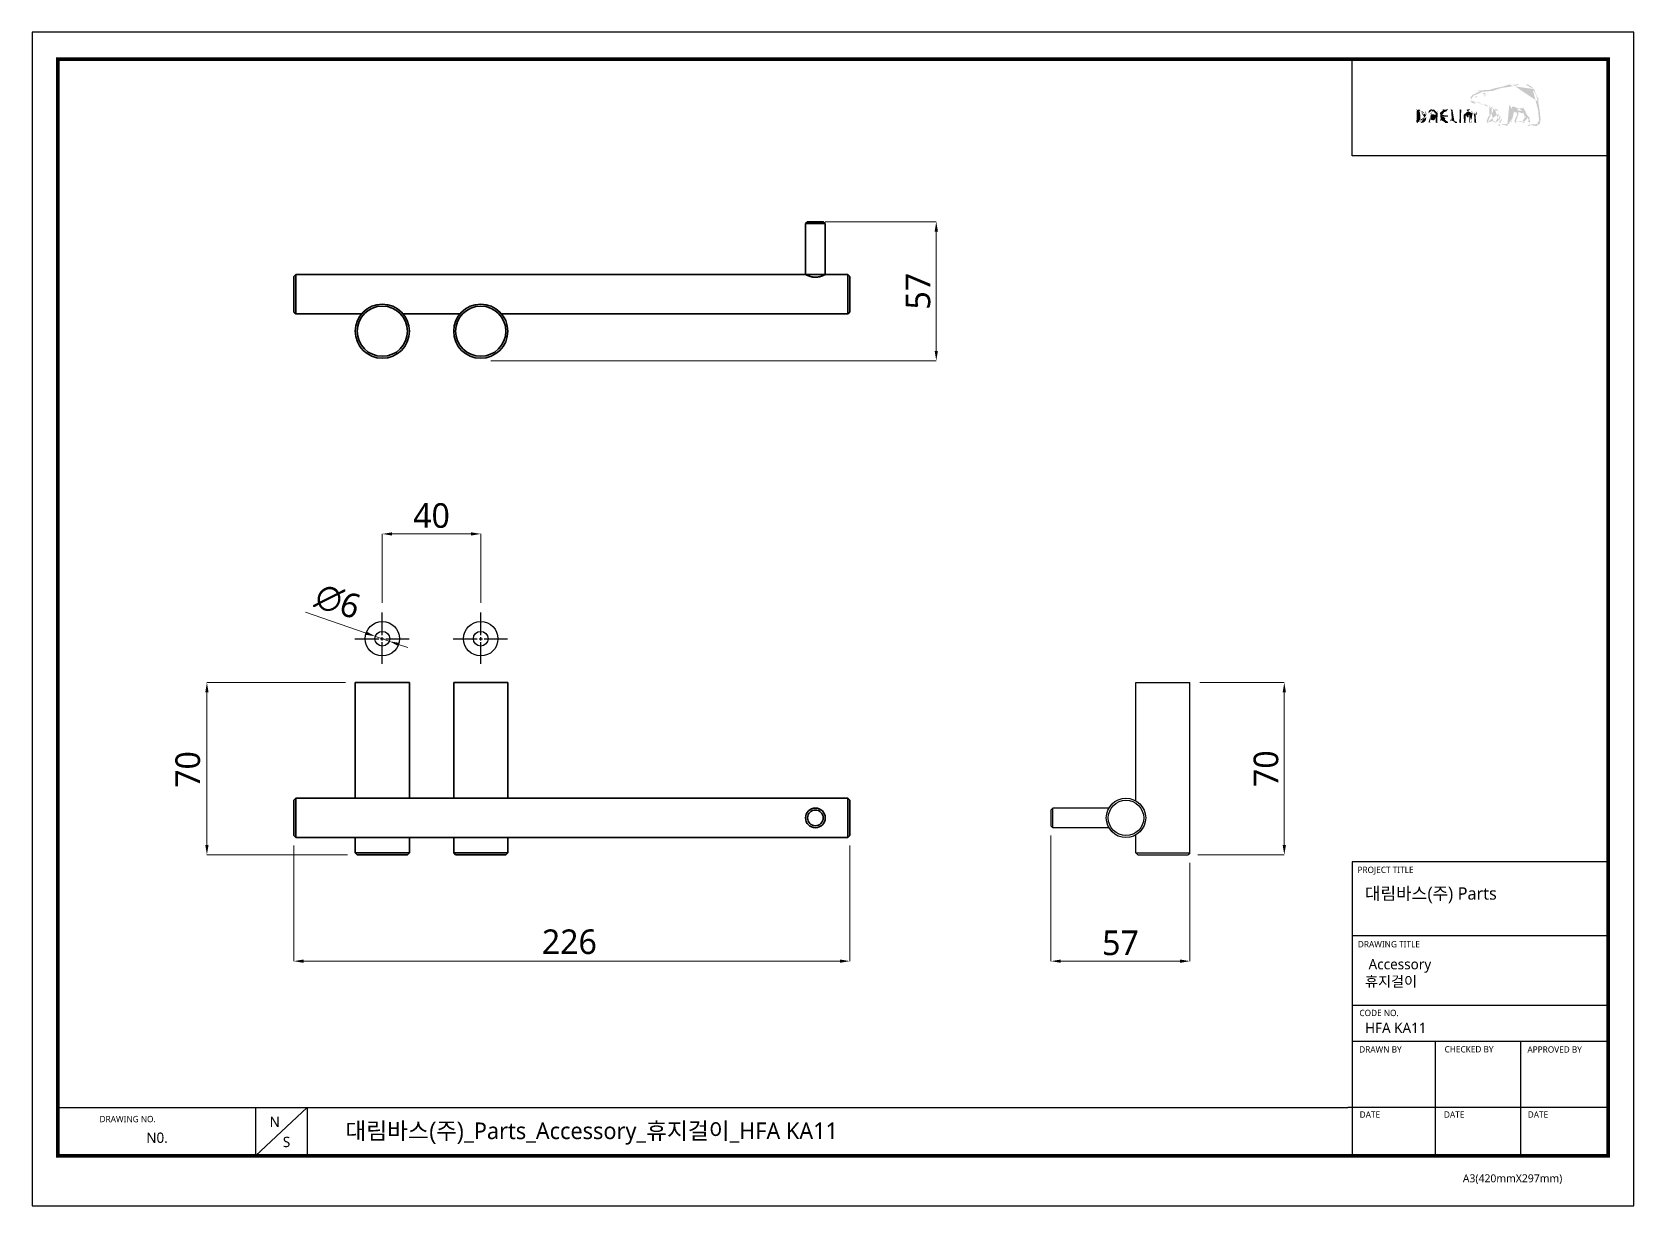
# Model space of a CAD drawing. Extents: x 16296681342 to 16296681993, y -37409617900 to -37409617423.
import ezdxf

# ---------------------------------------------------------------- set-up
doc = ezdxf.new("R2010")
doc.units = 0
doc.header["$LTSCALE"] = 10
doc.header["$MEASUREMENT"] = 0
doc.header["$PDMODE"] = 3
doc.header["$PDSIZE"] = -10
doc.linetypes.add('CENTER2', pattern=[28.575, 19.05, -3.175, 3.175, -3.175])
doc.layers.get('0').update_dxf_attribs({"linetype": 'CONTINUOUS'})
doc.layers.get('DEFPOINTS').update_dxf_attribs({"linetype": 'CONTINUOUS'})
doc.layers.add('1', color=7, linetype='CONTINUOUS')
doc.layers.add('BODY', color=7, linetype='CONTINUOUS')
doc.styles.add('Daelim Dimension', font='NanumGothic.ttf')
doc.dimstyles.new('DEFAULT', dxfattribs={"dimscale": 2, "dimtxt": 2, "dimasz": 2, "dimexe": 0, "dimexo": 2, "dimgap": 1, "dimtad": 1, "dimdec": 1, "dimzin": 9, "dimdsep": 46, "dimtxsty": 'Daelim Dimension', "dimcen": 0.5, "dimclrd": 252, "dimclre": 252, "dimclrt": 3, "dimadec": 1, "dimazin": 0, "dimtfac": 1, "dimtdec": 1, "dimtix": 1, "dimtmove": 0, "dimatfit": 3, "dimfxl": 0, "dimtolj": 1, "dimtzin": 1, "dimlwd": 9, "dimlwe": 9, "dimarcsym": 0})

msp = doc.modelspace()

# ---------------------------------------------------------------- texts
at = {"color": 5, "ltscale": 40, "style": 'Daelim Dimension'}
for s, height, p in [('PROJECT TITLE', 2.56901127, (16296681881.0672, -37409617764.853218)), ('DRAWING TITLE', 2.56901127, (16296681881.231899, -37409617795.089104)), ('CODE NO.', 2.5690113, (16296681881.876141, -37409617823.011093)), ('DRAWN BY', 2.5690113, (16296681881.7754, -37409617837.819481)), ('CHECKED BY', 2.5690113, (16296681916.485571, -37409617837.773918)), ('APPROVED BY', 2.56901127, (16296681950.14896, -37409617837.856903)), ('DRAWING NO.', 2.56901127, (16296681369.88052, -37409617866.117821)), ('DATE', 2.5690113, (16296681881.976061, -37409617864.297478)), ('DATE', 2.5690113, (16296681916.212391, -37409617864.297478)), ('DATE', 2.5690113, (16296681950.267099, -37409617864.297478)), ('A3(420mmX297mm)', 3.24237133, (16296681923.892679, -37409617890.541023))]:
    msp.add_text(s, height=height, dxfattribs=at).set_placement(p)
at = {"attachment_point": 1, "style": 'Daelim Dimension'}
for s, insert, char_height, width in [('{\\fGulim|b0|i0|c129|p50;대림바스(주)} Parts', (16296681884.12291, -37409617770.655037), 5.03600079, 80.93992813), (' Accessory\\P휴지걸이', (16296681884.167339, -37409617799.801491), 4.2041236, 70.7511006), ('HFA KA11', (16296681884.167339, -37409617825.692886), 4.2041236, 70.7511006), ('N', (16296681438.968491, -37409617863.860847), 4.204124, 5.86731056), ('N0.', (16296681388.850901, -37409617870.319572), 4.2041236, 26.37394471), ('S', (16296681444.37464, -37409617872.038368), 4.204124, 5.86731056)]:
    msp.add_mtext(s, dxfattribs=dict(at, insert=insert, char_height=char_height, width=width))
at = {"color": 2, "insert": (16296681469.779881, -37409617866.229263), "char_height": 6.75662715, "width": 260.66283526, "attachment_point": 1, "style": 'Daelim Dimension'}
msp.add_mtext('{\\fGulim|b0|i0|c129|p50;대림바스(주)}_Parts_Accessory_휴지걸이_HFA KA11', dxfattribs=at)

# ---------------------------------------------------------------- blocks, each defined once
blk = doc.blocks.new('*D129')
at = {"layer": 'BODY', "color": 5, "lineweight": 9, "ltscale": 0.7}
for p, q in [((16296681664.78772, -37409617500.206467), (16296681709.9091, -37409617500.206467)), ((16296681709.9091, -37409617552.706673), (16296681709.9091, -37409617504.206467)), ((16296681528.93609, -37409617556.706673), (16296681709.9091, -37409617556.706673))]:
    blk.add_line(p, q, dxfattribs=at)
at = {"layer": 'BODY', "color": 5, "ltscale": 0.7}
for points in [[(16296681709.24243, -37409617504.206467), (16296681710.575769, -37409617504.206467), (16296681709.9091, -37409617500.206467)], [(16296681709.24243, -37409617552.706673), (16296681710.575769, -37409617552.706673), (16296681709.9091, -37409617556.706673)]]:
    blk.add_solid(points, dxfattribs=at)
at = {"layer": 'DEFPOINTS', "color": 0, "ltscale": 0.7}
for p in [(16296681660.78772, -37409617500.206467), (16296681709.9091, -37409617500.206467), (16296681524.93609, -37409617556.706673)]:
    blk.add_point(p, dxfattribs=at)
at = {"layer": 'BODY', "color": 7, "lineweight": 5, "ltscale": 0.7, "insert": (16296681702.52282, -37409617528.456558), "char_height": 10, "attachment_point": 5, "rotation": 90, "style": 'Daelim Dimension'}
blk.add_mtext('\\A1;57', dxfattribs=at)
blk = doc.blocks.new('*D130')
at = {"layer": 'BODY', "color": 5, "lineweight": 9, "ltscale": 0.7}
for p, q in [((16296681469.78772, -37409617687.47404), (16296681413.5142, -37409617687.47404)), ((16296681413.5142, -37409617753.47404), (16296681413.5142, -37409617691.47404)), ((16296681470.58772, -37409617757.47404), (16296681413.5142, -37409617757.47404))]:
    blk.add_line(p, q, dxfattribs=at)
at = {"layer": 'BODY', "color": 5, "ltscale": 0.7}
for points in [[(16296681412.84754, -37409617691.47404), (16296681414.18087, -37409617691.47404), (16296681413.5142, -37409617687.47404)], [(16296681412.84754, -37409617753.47404), (16296681414.18087, -37409617753.47404), (16296681413.5142, -37409617757.47404)]]:
    blk.add_solid(points, dxfattribs=at)
at = {"layer": 'DEFPOINTS', "color": 0, "ltscale": 0.7}
for p in [(16296681413.5142, -37409617687.47404), (16296681473.78772, -37409617687.47404), (16296681474.58772, -37409617757.47404)]:
    blk.add_point(p, dxfattribs=at)
at = {"layer": 'BODY', "color": 7, "lineweight": 5, "ltscale": 0.7, "insert": (16296681400.69874, -37409617730.24942), "char_height": 10, "attachment_point": 1, "rotation": 90, "style": 'Daelim Dimension'}
blk.add_mtext('\\A1;70', dxfattribs=at)
blk = doc.blocks.new('*D131')
at = {"layer": 'BODY', "color": 5, "lineweight": 9, "ltscale": 0.7}
for p, q in [((16296681448.78772, -37409617753.674026), (16296681448.78772, -37409617800.678871)), ((16296681674.78772, -37409617753.674026), (16296681674.78772, -37409617800.678871)), ((16296681452.78772, -37409617800.678871), (16296681670.78772, -37409617800.678871))]:
    blk.add_line(p, q, dxfattribs=at)
at = {"layer": 'BODY', "color": 5, "ltscale": 0.7}
for points in [[(16296681452.78772, -37409617800.012207), (16296681452.78772, -37409617801.345543), (16296681448.78772, -37409617800.678871)], [(16296681670.78772, -37409617800.012207), (16296681670.78772, -37409617801.345543), (16296681674.78772, -37409617800.678871)]]:
    blk.add_solid(points, dxfattribs=at)
at = {"layer": 'DEFPOINTS', "color": 0, "ltscale": 0.7}
for p in [(16296681448.78772, -37409617749.674026), (16296681674.78772, -37409617749.674026), (16296681674.78772, -37409617800.678871)]:
    blk.add_point(p, dxfattribs=at)
at = {"layer": 'BODY', "color": 7, "lineweight": 5, "ltscale": 0.7, "insert": (16296681549.620331, -37409617787.791893), "char_height": 10, "attachment_point": 1, "style": 'Daelim Dimension'}
blk.add_mtext('\\A1;226', dxfattribs=at)
blk = doc.blocks.new('*D132')
at = {"layer": 'BODY', "color": 5, "lineweight": 9, "ltscale": 0.7}
for p, q in [((16296681817.00726, -37409617687.47404), (16296681851.35069, -37409617687.47404)), ((16296681851.35069, -37409617753.47404), (16296681851.35069, -37409617691.47404)), ((16296681816.20726, -37409617757.47404), (16296681851.35069, -37409617757.47404))]:
    blk.add_line(p, q, dxfattribs=at)
at = {"layer": 'BODY', "color": 5, "ltscale": 0.7}
for points in [[(16296681850.68402, -37409617691.47404), (16296681852.01735, -37409617691.47404), (16296681851.35069, -37409617687.47404)], [(16296681850.68402, -37409617753.47404), (16296681852.01735, -37409617753.47404), (16296681851.35069, -37409617757.47404)]]:
    blk.add_solid(points, dxfattribs=at)
at = {"layer": 'DEFPOINTS', "color": 0, "ltscale": 0.7}
for p in [(16296681813.00726, -37409617687.47404), (16296681851.35069, -37409617687.47404), (16296681812.20726, -37409617757.47404)]:
    blk.add_point(p, dxfattribs=at)
at = {"layer": 'BODY', "color": 7, "lineweight": 5, "ltscale": 0.7, "insert": (16296681843.94295, -37409617722.47404), "char_height": 10, "attachment_point": 5, "rotation": 90, "style": 'Daelim Dimension'}
blk.add_mtext('\\A1;70', dxfattribs=at)
blk = doc.blocks.new('*D133')
at = {"layer": 'BODY', "color": 5, "lineweight": 9, "ltscale": 0.7}
for p, q in [((16296681756.50725, -37409617749.674026), (16296681756.50725, -37409617800.678871)), ((16296681813.00725, -37409617760.674026), (16296681813.00725, -37409617800.678871)), ((16296681809.00725, -37409617800.678871), (16296681760.50725, -37409617800.678871))]:
    blk.add_line(p, q, dxfattribs=at)
at = {"layer": 'BODY', "color": 5, "ltscale": 0.7}
for points in [[(16296681760.50725, -37409617800.012207), (16296681760.50725, -37409617801.345543), (16296681756.50725, -37409617800.678871)], [(16296681809.00725, -37409617800.012207), (16296681809.00725, -37409617801.345543), (16296681813.00725, -37409617800.678871)]]:
    blk.add_solid(points, dxfattribs=at)
at = {"layer": 'DEFPOINTS', "color": 0, "ltscale": 0.7}
for p in [(16296681756.50725, -37409617745.674026), (16296681813.00725, -37409617756.674026), (16296681756.50725, -37409617800.678871)]:
    blk.add_point(p, dxfattribs=at)
at = {"layer": 'BODY', "color": 7, "lineweight": 5, "ltscale": 0.7, "insert": (16296681784.75725, -37409617793.292603), "char_height": 10, "attachment_point": 5, "style": 'Daelim Dimension'}
blk.add_mtext('\\A1;57', dxfattribs=at)
blk = doc.blocks.new('*D138')
at = {"layer": 'BODY', "color": 5, "lineweight": 9, "ltscale": 0.7}
for p, q in [((16296681453.57, -37409617658.87), (16296681478.17, -37409617667.39)), ((16296681487.62, -37409617670.67), (16296681481.95, -37409617668.7)), ((16296681491.4, -37409617671.97), (16296681495.18, -37409617673.28))]:
    blk.add_line(p, q, dxfattribs=at)
at = {"layer": 'BODY', "color": 5, "ltscale": 0.7}
for points in [[(16296681478.39, -37409617666.76), (16296681477.95, -37409617668.02), (16296681481.95, -37409617668.7)], [(16296681491.62, -37409617671.34), (16296681491.18, -37409617672.6), (16296681487.62, -37409617670.67)]]:
    blk.add_solid(points, dxfattribs=at)
at = {"layer": 'DEFPOINTS', "color": 0, "ltscale": 0.7}
for p in [(16296681481.95, -37409617668.7), (16296681487.62, -37409617670.67)]:
    blk.add_point(p, dxfattribs=at)
at = {"layer": 'BODY', "color": 7, "lineweight": 5, "ltscale": 0.7, "insert": (16296681466.72, -37409617654.55), "char_height": 10, "attachment_point": 5, "rotation": 340.9002, "style": 'Daelim Dimension'}
blk.add_mtext('\\A1;∅6', dxfattribs=at)
blk = doc.blocks.new('*U137')
at = {"color": 0, "linetype": 'CENTER2'}
for p, q in [((0, 1.4), (0, 10.61)), ((-11.18, 0), (-1.4, 0)), ((1.4, 0), (10.94, 0)), ((0, -10.25), (0, -1.4))]:
    blk.add_line(p, q, dxfattribs=at)
at = {"color": 0, "linetype": 'Continuous'}
for p, q in [((-0.7, 0), (0.7, 0)), ((0, -0.7), (0, 0.7))]:
    blk.add_line(p, q, dxfattribs=at)
blk = doc.blocks.new('*U140')
at = {"color": 0, "linetype": 'CENTER2'}
for p, q in [((0, 1.4), (0, 10.61)), ((-11.18, 0), (-1.4, 0)), ((1.4, 0), (10.94, 0)), ((0, -10.25), (0, -1.4))]:
    blk.add_line(p, q, dxfattribs=at)
at = {"color": 0, "linetype": 'Continuous'}
for p, q in [((-0.7, 0), (0.7, 0)), ((0, -0.7), (0, 0.7))]:
    blk.add_line(p, q, dxfattribs=at)
blk = doc.blocks.new('*D141')
at = {"layer": 'BODY', "color": 5, "lineweight": 9, "ltscale": 0.7}
for p, q in [((16296681484.78772, -37409617655.069107), (16296681484.78772, -37409617627.07962)), ((16296681488.78772, -37409617627.07962), (16296681520.78772, -37409617627.07962)), ((16296681524.78772, -37409617655.069107), (16296681524.78772, -37409617627.07962))]:
    blk.add_line(p, q, dxfattribs=at)
at = {"layer": 'BODY', "color": 5, "ltscale": 0.7}
for points in [[(16296681488.78772, -37409617626.412956), (16296681488.78772, -37409617627.746277), (16296681484.78772, -37409617627.07962)], [(16296681520.78772, -37409617626.412956), (16296681520.78772, -37409617627.746277), (16296681524.78772, -37409617627.07962)]]:
    blk.add_solid(points, dxfattribs=at)
at = {"layer": 'DEFPOINTS', "color": 0, "ltscale": 0.7}
for p in [(16296681524.78772, -37409617627.07962), (16296681484.78772, -37409617659.069107), (16296681524.78772, -37409617659.069107)]:
    blk.add_point(p, dxfattribs=at)
at = {"layer": 'BODY', "color": 7, "lineweight": 5, "ltscale": 0.7, "insert": (16296681504.78772, -37409617619.671898), "char_height": 10, "attachment_point": 5, "style": 'Daelim Dimension'}
blk.add_mtext('\\A1;40', dxfattribs=at)

# ---------------------------------------------------------------- dimensions: what is measured, and where the dimension line sits
at = {"layer": 'BODY', "lineweight": 5, "ltscale": 0.7}
for base, p1, p2, override, picture, middle in [((16296681709.9091, -37409617500.206467), (16296681524.93609, -37409617556.70665), (16296681660.78772, -37409617500.206451), {"dimtxt": 5, "dimdec": 0, "dimclrd": 5, "dimclre": 5, "dimclrt": 7}, '*D129', (16296681702.52282, -37409617528.456558)), ((16296681851.350691, -37409617687.474037), (16296681812.207251, -37409617757.47403), (16296681813.00725, -37409617687.47403), {"dimtxt": 5, "dimclrd": 5, "dimclre": 5, "dimclrt": 7}, '*D132', (16296681843.942949, -37409617722.474037))]:
    dim = msp.add_linear_dim(base=base, p1=p1, p2=p2, angle=90, dimstyle='DEFAULT', override=override, dxfattribs=at)
    dim.commit()
    dim.dimension.update_dxf_attribs({"geometry": picture, "text_midpoint": middle})
for base, p1, p2, override, picture, middle in [((16296681524.78772, -37409617627.07962), (16296681484.78772, -37409617659.069107), (16296681524.78772, -37409617659.069107), {"dimtxt": 5, "dimclrd": 5, "dimclre": 5, "dimclrt": 7}, '*D141', (16296681504.78772, -37409617619.671898)), ((16296681756.5072498322, -37409617800.6788711548), (16296681813.0072498322, -37409617756.6740264893), (16296681756.5072498322, -37409617745.6740264893), {"dimtxt": 5, "dimdec": 0, "dimclrd": 5, "dimclre": 5, "dimclrt": 7}, '*D133', (16296681784.7572498322, -37409617793.2926025391))]:
    dim = msp.add_linear_dim(base=base, p1=p1, p2=p2, dimstyle='DEFAULT', override=override, dxfattribs=at)
    dim.commit()
    dim.dimension.update_dxf_attribs({"geometry": picture, "text_midpoint": middle})
dim = msp.add_diameter_dim_2p(p1=(16296681487.62257, -37409617670.665138), p2=(16296681481.952869, -37409617668.701851), dimstyle='DEFAULT', override={"dimtxt": 5, "dimclrd": 5, "dimclre": 5, "dimclrt": 7}, dxfattribs=at)
dim.commit()
dim.dimension.update_dxf_attribs({"geometry": '*D138', "text_midpoint": (16296681466.724461, -37409617654.552269)})
dim = msp.add_linear_dim(base=(16296681413.5142, -37409617687.474037), p1=(16296681474.587721, -37409617757.47403), p2=(16296681473.78772, -37409617687.47403), angle=90, dimstyle='DEFAULT', override={"dimtxt": 5, "dimclrd": 5, "dimclre": 5, "dimclrt": 7}, dxfattribs=at)
dim.commit()
dim.dimension.update_dxf_attribs({"geometry": '*D130', "text_midpoint": (16296681413.514191, -37409617722.47403), "dimtype": 160})
dim = msp.add_linear_dim(base=(16296681674.78772, -37409617800.678871), p1=(16296681448.78772, -37409617749.674026), p2=(16296681674.78772, -37409617749.674026), dimstyle='DEFAULT', override={"dimtxt": 5, "dimclrd": 5, "dimclre": 5, "dimclrt": 7}, dxfattribs=at)
dim.commit()
dim.dimension.update_dxf_attribs({"geometry": '*D131', "text_midpoint": (16296681561.78772, -37409617800.678871), "dimtype": 160})

# ---------------------------------------------------------------- hatches: boundary and pattern name
h = msp.add_hatch(color=5)
edge = h.paths.add_edge_path()
edge.add_spline(control_points=[(16296681952.785709, -37409617446.294167), (16296681950.448481, -37409617443.6735), (16296681946.808861, -37409617443.646713), (16296681944.16239, -37409617444.082848)], knot_values=[4, 4, 4, 4, 5, 5, 5, 5], degree=3, periodic=0)
edge.add_spline(control_points=[(16296681944.16239, -37409617444.082848), (16296681942.5527, -37409617444.349487), (16296681940.992571, -37409617444.882736), (16296681939.487949, -37409617445.392197)], knot_values=[5, 5, 5, 5, 6, 6, 6, 6], degree=3, periodic=0)
edge.add_spline(control_points=[(16296681939.487949, -37409617445.392197), (16296681938.23708, -37409617445.822357), (16296681936.93268, -37409617446.26741), (16296681935.630251, -37409617446.550888)], knot_values=[6, 6, 6, 6, 7, 7, 7, 7], degree=3, periodic=0)
edge.add_spline(control_points=[(16296681935.630251, -37409617446.550888), (16296681934.728279, -37409617446.741203), (16296681933.588421, -37409617446.746132), (16296681932.587311, -37409617446.751106)], knot_values=[7, 7, 7, 7, 8, 8, 8, 8], degree=3, periodic=0)
edge.add_spline(control_points=[(16296681932.587311, -37409617446.751106), (16296681932.587299, -37409617446.751106), (16296681931.629829, -37409617446.766968), (16296681931.629829, -37409617446.766968)], knot_values=[8.00001, 8.00001, 8.00001, 8.00001, 9, 9, 9, 9], degree=3, periodic=0)
edge.add_spline(control_points=[(16296681931.629829, -37409617446.766968), (16296681929.74658, -37409617446.812592), (16296681928.458031, -37409617447.463783), (16296681927.81772, -37409617448.701752)], knot_values=[9, 9, 9, 9, 10, 10, 10, 10], degree=3, periodic=0)
edge.add_spline(control_points=[(16296681927.81772, -37409617448.701752), (16296681927.81772, -37409617448.701752), (16296681927.786011, -37409617448.756271), (16296681927.786011, -37409617448.756271)], knot_values=[10.00001, 10.00001, 10.00001, 10.00001, 11, 11, 11, 11], degree=3, periodic=0)
edge.add_spline(control_points=[(16296681927.786011, -37409617448.756271), (16296681927.68095, -37409617448.935677), (16296681927.542179, -37409617449.092278), (16296681927.377649, -37409617449.244926)], knot_values=[11, 11, 11, 11, 12, 12, 12, 12], degree=3, periodic=0)
edge.add_spline(control_points=[(16296681927.377649, -37409617449.244926), (16296681927.205179, -37409617449.415421), (16296681927.02874, -37409617449.589867), (16296681926.90584, -37409617449.812881)], knot_values=[12, 12, 12, 12, 13, 13, 13, 13], degree=3, periodic=0)
edge.add_spline(control_points=[(16296681926.90584, -37409617449.812881), (16296681926.66201, -37409617450.236107), (16296681926.6402, -37409617450.665314), (16296681926.844391, -37409617451.056847)], knot_values=[13, 13, 13, 13, 14, 14, 14, 14], degree=3, periodic=0)
edge.add_spline(control_points=[(16296681926.844391, -37409617451.056847), (16296681927.2488, -37409617451.814102), (16296681928.386669, -37409617452.218491), (16296681929.06662, -37409617452.269051), (16296681929.06662, -37409617452.269051), (16296681930.07962, -37409617452.330498), (16296681930.07962, -37409617452.330498)], knot_values=[14, 14, 14, 14, 15, 15, 15, 16, 16, 16, 16], degree=3, periodic=0)
edge.add_spline(control_points=[(16296681930.07962, -37409617452.330498), (16296681931.15407, -37409617452.394943), (16296681932.49612, -37409617452.471237), (16296681933.291059, -37409617452.613983)], knot_values=[16, 16, 16, 16, 17, 17, 17, 17], degree=3, periodic=0)
edge.add_spline(control_points=[(16296681933.291059, -37409617452.613983), (16296681933.79656, -37409617452.704163), (16296681934.282249, -37409617452.860771), (16296681934.734221, -37409617453.065941)], knot_values=[17, 17, 17, 17, 18, 18, 18, 18], degree=3, periodic=0)
edge.add_spline(control_points=[(16296681934.734221, -37409617453.065941), (16296681934.758011, -37409617453.11554), (16296681935.158449, -37409617454.586449), (16296681935.07321, -37409617456.209023)], knot_values=[18, 18, 18, 18, 19, 19, 19, 19], degree=3, periodic=0)
edge.add_spline(control_points=[(16296681935.07321, -37409617456.209023), (16296681935.00581, -37409617457.688858), (16296681934.34964, -37409617458.201279), (16296681933.88776, -37409617458.578949)], knot_values=[19, 19, 19, 19, 20, 20, 20, 20], degree=3, periodic=0)
edge.add_spline(control_points=[(16296681933.88776, -37409617458.578949), (16296681933.881809, -37409617458.585869), (16296681933.42585, -37409617458.938751), (16296681933.39612, -37409617459.378838)], knot_values=[20, 20, 20, 20, 21, 21, 21, 21], degree=3, periodic=0)
edge.add_spline(control_points=[(16296681933.39612, -37409617459.378838), (16296681933.37233, -37409617459.614731), (16296681933.43577, -37409617459.828827), (16296681933.578501, -37409617459.976517)], knot_values=[21, 21, 21, 21, 22, 22, 22, 22], degree=3, periodic=0)
edge.add_spline(control_points=[(16296681933.578501, -37409617459.976517), (16296681933.735109, -37409617460.14798), (16296681933.967039, -37409617460.228256), (16296681934.272329, -37409617460.228256), (16296681934.272329, -37409617460.228256), (16296681936.314171, -37409617460.228256), (16296681936.314171, -37409617460.228256)], knot_values=[22, 22, 22, 22, 23, 23, 23, 24, 24, 24, 24], degree=3, periodic=0)
edge.add_spline(control_points=[(16296681936.314171, -37409617460.228256), (16296681937.989281, -37409617460.228256), (16296681938.698971, -37409617458.272659), (16296681938.875401, -37409617456.906807)], knot_values=[24, 24, 24, 24, 25, 25, 25, 25], degree=3, periodic=0)
edge.add_spline(control_points=[(16296681938.875401, -37409617456.906807), (16296681939.370991, -37409617457.885132), (16296681939.359091, -37409617458.99028), (16296681938.73069, -37409617459.690063)], knot_values=[25, 25, 25, 25, 26, 26, 26, 26], degree=3, periodic=0)
edge.add_spline(control_points=[(16296681938.73069, -37409617459.690063), (16296681938.730671, -37409617459.690063), (16296681938.185539, -37409617460.195557), (16296681938.24699, -37409617460.680237)], knot_values=[26.00001, 26.00001, 26.00001, 26.00001, 27, 27, 27, 27], degree=3, periodic=0)
edge.add_spline(control_points=[(16296681938.24699, -37409617460.680237), (16296681938.298531, -37409617461.191711), (16296681938.722759, -37409617461.39489), (16296681939.06571, -37409617461.39489), (16296681939.06571, -37409617461.39489), (16296681941.97781, -37409617461.39489), (16296681941.97781, -37409617461.39489)], knot_values=[27, 27, 27, 27, 28, 28, 28, 29, 29, 29, 29], degree=3, periodic=0)
edge.add_spline(control_points=[(16296681941.97781, -37409617461.39489), (16296681942.49124, -37409617461.39489), (16296681942.899611, -37409617461.160973), (16296681943.1712, -37409617460.715927)], knot_values=[29, 29, 29, 29, 30, 30, 30, 30], degree=3, periodic=0)
edge.add_spline(control_points=[(16296681943.1712, -37409617460.715927), (16296681944.36063, -37409617458.758362), (16296681944.42009, -37409617456.828506), (16296681944.16239, -37409617455.326843)], knot_values=[30, 30, 30, 30, 31, 31, 31, 31], degree=3, periodic=0)
edge.add_spline(control_points=[(16296681944.16239, -37409617455.326843), (16296681944.515249, -37409617455.398209), (16296681945.109961, -37409617455.507233), (16296681945.833521, -37409617455.585548)], knot_values=[31, 31, 31, 31, 32, 32, 32, 32], degree=3, periodic=0)
edge.add_spline(control_points=[(16296681945.833521, -37409617455.585548), (16296681945.87912, -37409617455.792709), (16296681945.9604, -37409617456.247704), (16296681945.9604, -37409617456.247704)], knot_values=[32, 32, 32, 32, 33, 33, 33, 33], degree=3, periodic=0)
edge.add_spline(control_points=[(16296681945.9604, -37409617456.247704), (16296681945.97625, -37409617456.423111), (16296681945.97625, -37409617456.578743), (16296681945.97625, -37409617456.725441)], knot_values=[33, 33, 33, 33, 34, 34, 34, 34], degree=3, periodic=0)
edge.add_spline(control_points=[(16296681945.97625, -37409617456.725441), (16296681945.97625, -37409617457.854393), (16296681945.4767, -37409617458.342033), (16296681945.1952, -37409617458.617599)], knot_values=[34, 34, 34, 34, 35, 35, 35, 35], degree=3, periodic=0)
edge.add_spline(control_points=[(16296681945.1952, -37409617458.617599), (16296681945.18528, -37409617458.619568), (16296681944.804661, -37409617459.007133), (16296681944.761061, -37409617459.333237)], knot_values=[35, 35, 35, 35, 36, 36, 36, 36], degree=3, periodic=0)
edge.add_spline(control_points=[(16296681944.761061, -37409617459.333237), (16296681944.761061, -37409617459.333237), (16296681944.67979, -37409617459.671242), (16296681944.971201, -37409617459.968582)], knot_values=[36.00001, 36.00001, 36.00001, 36.00001, 37, 37, 37, 37], degree=3, periodic=0)
edge.add_spline(control_points=[(16296681944.971201, -37409617459.968582), (16296681945.133739, -37409617460.138062), (16296681945.39344, -37409617460.228256), (16296681945.736389, -37409617460.228256), (16296681945.736389, -37409617460.228256), (16296681947.99432, -37409617460.228256), (16296681947.99432, -37409617460.228256)], knot_values=[37, 37, 37, 37, 38, 38, 38, 39, 39, 39, 39], degree=3, periodic=0)
edge.add_spline(control_points=[(16296681947.99432, -37409617460.228256), (16296681949.439461, -37409617460.228256), (16296681949.883499, -37409617458.44313), (16296681950.026239, -37409617457.525284)], knot_values=[39, 39, 39, 39, 40, 40, 40, 40], degree=3, periodic=0)
edge.add_spline(control_points=[(16296681950.026239, -37409617457.525284), (16296681950.285931, -37409617457.851402), (16296681950.577339, -37409617458.24192), (16296681950.753771, -37409617458.617599)], knot_values=[40, 40, 40, 40, 41, 41, 41, 41], degree=3, periodic=0)
edge.add_spline(control_points=[(16296681950.753771, -37409617458.617599), (16296681950.872709, -37409617458.8713), (16296681950.89253, -37409617459.154823), (16296681950.80135, -37409617459.421463)], knot_values=[41, 41, 41, 41, 42, 42, 42, 42], degree=3, periodic=0)
edge.add_spline(control_points=[(16296681950.80135, -37409617459.421463), (16296681950.65465, -37409617459.900169), (16296681950.04805, -37409617460.243149), (16296681950.172951, -37409617460.818031)], knot_values=[42, 42, 42, 42, 43, 43, 43, 43], degree=3, periodic=0)
edge.add_spline(control_points=[(16296681950.172951, -37409617460.818031), (16296681950.278009, -37409617461.261093), (16296681950.648701, -37409617461.39489), (16296681951.033291, -37409617461.39489), (16296681951.033291, -37409617461.39489), (16296681953.93152, -37409617461.39489), (16296681953.93152, -37409617461.39489)], knot_values=[43, 43, 43, 43, 44, 44, 44, 45, 45, 45, 45], degree=3, periodic=0)
edge.add_spline(control_points=[(16296681953.93152, -37409617461.39489), (16296681953.955311, -37409617461.39489), (16296681954.536131, -37409617461.40184), (16296681955.00001, -37409617460.906242)], knot_values=[45, 45, 45, 45, 46, 46, 46, 46], degree=3, periodic=0)
edge.add_spline(control_points=[(16296681955.00001, -37409617460.906242), (16296681955.436131, -37409617460.437408), (16296681955.60265, -37409617459.740608), (16296681955.50354, -37409617458.769241)], knot_values=[46, 46, 46, 46, 47, 47, 47, 47], degree=3, periodic=0)
edge.add_spline(control_points=[(16296681955.50354, -37409617458.769241), (16296681955.50354, -37409617458.769241), (16296681955.06543, -37409617454.975952), (16296681955.06543, -37409617454.975952)], knot_values=[0, 0, 0, 0, 1, 1, 1, 1], degree=3, periodic=0)
edge.add_spline(control_points=[(16296681955.06543, -37409617454.975952), (16296681954.90486, -37409617453.874771), (16296681954.879089, -37409617453.282028), (16296681954.85133, -37409617452.697227), (16296681954.85133, -37409617452.697227), (16296681954.746269, -37409617451.200531), (16296681954.746269, -37409617451.200531)], knot_values=[1, 1, 1, 1, 2, 2, 2, 3, 3, 3, 3], degree=3, periodic=0)
edge.add_spline(control_points=[(16296681954.746269, -37409617451.200531), (16296681954.52622, -37409617449.156731), (16296681953.862129, -37409617447.504417), (16296681952.785709, -37409617446.294167)], knot_values=[3, 3, 3, 3, 4, 4, 4, 4], degree=3, periodic=0)
edge = h.paths.add_edge_path(flags=16)
edge.add_spline(control_points=[(16296681935.74921, -37409617447.091087), (16296681937.089279, -37409617446.802673), (16296681938.403589, -37409617446.352638), (16296681939.67033, -37409617445.920517)], knot_values=[31, 31, 31, 31, 32, 32, 32, 32], degree=3, periodic=0)
edge.add_spline(control_points=[(16296681939.67033, -37409617445.920517), (16296681941.149179, -37409617445.413017), (16296681942.6875, -37409617444.889671), (16296681944.25754, -37409617444.625992)], knot_values=[32, 32, 32, 32, 33, 33, 33, 33], degree=3, periodic=0)
edge.add_spline(control_points=[(16296681944.25754, -37409617444.625992), (16296681946.76523, -37409617444.213654), (16296681950.202669, -37409617444.237457), (16296681952.361469, -37409617446.662888)], knot_values=[33, 33, 33, 33, 34, 34, 34, 34], degree=3, periodic=0)
edge.add_spline(control_points=[(16296681952.361469, -37409617446.662888), (16296681953.362579, -37409617447.785896), (16296681953.98107, -37409617449.334137), (16296681954.18922, -37409617451.259048), (16296681954.18922, -37409617451.259048), (16296681954.294279, -37409617452.723991), (16296681954.294279, -37409617452.723991)], knot_values=[34, 34, 34, 34, 35, 35, 35, 36, 36, 36, 36], degree=3, periodic=0)
edge.add_spline(control_points=[(16296681954.294279, -37409617452.723991), (16296681954.322041, -37409617453.315727), (16296681954.35574, -37409617453.927277), (16296681954.51235, -37409617455.050346), (16296681954.51235, -37409617455.050346), (16296681954.94648, -37409617458.831703), (16296681954.94648, -37409617458.831703)], knot_values=[36, 36, 36, 36, 37, 37, 37, 38, 38, 38, 38], degree=3, periodic=0)
edge.add_spline(control_points=[(16296681954.94648, -37409617458.831703), (16296681955.02182, -37409617459.616707), (16296681954.898911, -37409617460.178726), (16296681954.599581, -37409617460.518692)], knot_values=[38, 38, 38, 38, 39, 39, 39, 39], degree=3, periodic=0)
edge.add_spline(control_points=[(16296681954.599581, -37409617460.518692), (16296681954.314119, -37409617460.837837), (16296681953.955311, -37409617460.84182), (16296681953.93152, -37409617460.84182), (16296681953.93152, -37409617460.84182), (16296681951.08284, -37409617460.84182), (16296681951.08284, -37409617460.84182)], knot_values=[0, 0, 0, 0, 1, 1, 1, 2, 2, 2, 2], degree=3, periodic=0)
edge.add_spline(control_points=[(16296681951.08284, -37409617460.84182), (16296681950.90641, -37409617460.84182), (16296681950.77162, -37409617460.766487), (16296681950.77162, -37409617460.562286)], knot_values=[2, 2, 2, 2, 3, 3, 3, 3], degree=3, periodic=0)
edge.add_spline(control_points=[(16296681950.77162, -37409617460.562286), (16296681950.77162, -37409617460.263939), (16296681951.152229, -37409617460.019127), (16296681951.296949, -37409617459.635521)], knot_values=[3, 3, 3, 3, 4, 4, 4, 4], degree=3, periodic=0)
edge.add_spline(control_points=[(16296681951.296949, -37409617459.635521), (16296681951.45752, -37409617459.224213), (16296681951.439671, -37409617458.776161), (16296681951.257299, -37409617458.377731)], knot_values=[4, 4, 4, 4, 5, 5, 5, 5], degree=3, periodic=0)
edge.add_spline(control_points=[(16296681951.257299, -37409617458.377731), (16296681950.91633, -37409617457.663078), (16296681950.41082, -37409617457.097107), (16296681949.925131, -37409617456.549973)], knot_values=[5, 5, 5, 5, 6, 6, 6, 6], degree=3, periodic=0)
edge.add_spline(control_points=[(16296681949.925131, -37409617456.549973), (16296681949.23131, -37409617455.773888), (16296681948.49189, -37409617455.028503), (16296681948.444309, -37409617453.961014)], knot_values=[6, 6, 6, 6, 7, 7, 7, 7], degree=3, periodic=0)
edge.add_spline(control_points=[(16296681948.444309, -37409617453.961014), (16296681948.430429, -37409617453.80838), (16296681948.365009, -37409617453.658669), (16296681948.20841, -37409617453.663673)], knot_values=[7, 7, 7, 7, 8, 8, 8, 8], degree=3, periodic=0)
edge.add_spline(control_points=[(16296681948.20841, -37409617453.663673), (16296681948.059731, -37409617453.670578), (16296681947.95467, -37409617453.80838), (16296681947.960609, -37409617454.0056)], knot_values=[8, 8, 8, 8, 9, 9, 9, 9], degree=3, periodic=0)
edge.add_spline(control_points=[(16296681947.960609, -37409617454.0056), (16296681947.99432, -37409617454.412971), (16296681948.10136, -37409617454.783684), (16296681948.24012, -37409617455.119682)], knot_values=[9, 9, 9, 9, 10, 10, 10, 10], degree=3, periodic=0)
edge.add_spline(control_points=[(16296681948.24012, -37409617455.119682), (16296681946.364799, -37409617455.200958), (16296681944.48155, -37409617454.829277), (16296681944.02957, -37409617454.736107)], knot_values=[10, 10, 10, 10, 11, 11, 11, 11], degree=3, periodic=0)
edge.add_spline(control_points=[(16296681944.02957, -37409617454.736107), (16296681943.700491, -37409617453.392036), (16296681943.1593, -37409617452.522797), (16296681943.15336, -37409617452.503967)], knot_values=[11, 11, 11, 11, 12, 12, 12, 12], degree=3, periodic=0)
edge.add_spline(control_points=[(16296681943.15336, -37409617452.503967), (16296681943.068119, -37409617452.368179), (16296681942.925381, -37409617452.323578), (16296681942.82032, -37409617452.387993)], knot_values=[12, 12, 12, 12, 13, 13, 13, 13], degree=3, periodic=0)
edge.add_spline(control_points=[(16296681942.82032, -37409617452.387993), (16296681942.709311, -37409617452.454391), (16296681942.6875, -37409617452.613983), (16296681942.76878, -37409617452.744827)], knot_values=[13, 13, 13, 13, 14, 14, 14, 14], degree=3, periodic=0)
edge.add_spline(control_points=[(16296681942.76878, -37409617452.744827), (16296681942.790581, -37409617452.783463), (16296681945.02273, -37409617456.578743), (16296681942.695431, -37409617460.435417)], knot_values=[14, 14, 14, 14, 15, 15, 15, 15], degree=3, periodic=0)
edge.add_spline(control_points=[(16296681942.695431, -37409617460.435417), (16296681942.530899, -37409617460.71196), (16296681942.29697, -37409617460.84182), (16296681941.97781, -37409617460.84182), (16296681941.97781, -37409617460.84182), (16296681939.07958, -37409617460.84182), (16296681939.07958, -37409617460.84182)], knot_values=[15, 15, 15, 15, 16, 16, 16, 17, 17, 17, 17], degree=3, periodic=0)
edge.add_spline(control_points=[(16296681939.07958, -37409617460.84182), (16296681938.960649, -37409617460.84182), (16296681938.78421, -37409617460.756577), (16296681938.78421, -37409617460.56131)], knot_values=[17, 17, 17, 17, 18, 18, 18, 18], degree=3, periodic=0)
edge.add_spline(control_points=[(16296681938.78421, -37409617460.56131), (16296681938.78421, -37409617460.359108), (16296681939.063721, -37409617460.061722), (16296681939.063721, -37409617460.061722)], knot_values=[18, 18, 18, 18, 19, 19, 19, 19], degree=3, periodic=0)
edge.add_spline(control_points=[(16296681939.063721, -37409617460.061722), (16296681940.227381, -37409617458.758362), (16296681939.640591, -37409617456.730362), (16296681938.51659, -37409617455.388313)], knot_values=[19, 19, 19, 19, 20, 20, 20, 20], degree=3, periodic=0)
edge.add_spline(control_points=[(16296681938.51659, -37409617455.388313), (16296681937.42827, -37409617454.093819), (16296681935.654039, -37409617452.466278), (16296681933.386209, -37409617452.061913)], knot_values=[20, 20, 20, 20, 21, 21, 21, 21], degree=3, periodic=0)
edge.add_spline(control_points=[(16296681933.386209, -37409617452.061913), (16296681932.56749, -37409617451.919151), (16296681931.203621, -37409617451.83786), (16296681930.107361, -37409617451.776421), (16296681930.107361, -37409617451.776421), (16296681929.10825, -37409617451.718933), (16296681929.10825, -37409617451.718933)], knot_values=[21, 21, 21, 21, 22, 22, 22, 23, 23, 23, 23], degree=3, periodic=0)
edge.add_spline(control_points=[(16296681929.10825, -37409617451.718933), (16296681928.55121, -37409617451.674347), (16296681927.633369, -37409617451.335381), (16296681927.341961, -37409617450.800079)], knot_values=[23, 23, 23, 23, 24, 24, 24, 24], degree=3, periodic=0)
edge.add_spline(control_points=[(16296681927.341961, -37409617450.800079), (16296681927.219049, -37409617450.57708), (16296681927.234909, -37409617450.343193), (16296681927.395491, -37409617450.093422)], knot_values=[24, 24, 24, 24, 25, 25, 25, 25], degree=3, periodic=0)
edge.add_spline(control_points=[(16296681927.395491, -37409617450.093422), (16296681927.48667, -37409617449.928864), (16296681927.633369, -37409617449.784149), (16296681927.78006, -37409617449.637444)], knot_values=[25, 25, 25, 25, 26, 26, 26, 26], degree=3, periodic=0)
edge.add_spline(control_points=[(16296681927.78006, -37409617449.637444), (16296681927.95253, -37409617449.456047), (16296681928.12896, -37409617449.275673), (16296681928.27169, -37409617449.03083)], knot_values=[26, 26, 26, 26, 27, 27, 27, 27], degree=3, periodic=0)
edge.add_spline(control_points=[(16296681928.27169, -37409617449.03083), (16296681928.27169, -37409617449.03083), (16296681928.3153, -37409617448.956497), (16296681928.3153, -37409617448.956497)], knot_values=[27.00001, 27.00001, 27.00001, 27.00001, 28, 28, 28, 28], degree=3, periodic=0)
edge.add_spline(control_points=[(16296681928.3153, -37409617448.956497), (16296681928.866409, -37409617447.909813), (16296681929.97455, -37409617447.364647), (16296681931.649651, -37409617447.319054)], knot_values=[28, 28, 28, 28, 29, 29, 29, 29], degree=3, periodic=0)
edge.add_spline(control_points=[(16296681931.649651, -37409617447.319054), (16296681931.64967, -37409617447.319054), (16296681932.587311, -37409617447.309158), (16296681932.587311, -37409617447.309158)], knot_values=[29.00001, 29.00001, 29.00001, 29.00001, 30, 30, 30, 30], degree=3, periodic=0)
edge.add_spline(control_points=[(16296681932.587311, -37409617447.309158), (16296681933.61022, -37409617447.302177), (16296681934.787729, -37409617447.298264), (16296681935.74921, -37409617447.091087)], knot_values=[30, 30, 30, 30, 31, 31, 31, 31], degree=3, periodic=0)
edge = h.paths.add_edge_path(flags=0)
edge.add_spline(control_points=[(16296681932.991711, -37409617447.874123), (16296681933.184, -37409617448.020828), (16296681933.31089, -37409617448.234901), (16296681933.277189, -37409617448.494629)], knot_values=[8, 8, 8, 8, 9, 9, 9, 9], degree=3, periodic=0)
edge.add_spline(control_points=[(16296681933.277189, -37409617448.494629), (16296681933.23951, -37409617448.868294), (16296681932.916389, -37409617449.268707), (16296681932.67256, -37409617449.391602)], knot_values=[7, 7, 7, 7, 8, 8, 8, 8], degree=3, periodic=0)
edge.add_spline(control_points=[(16296681932.67256, -37409617449.391602), (16296681932.587311, -37409617449.425323), (16296681932.478279, -37409617449.405502), (16296681932.44459, -37409617449.32225)], knot_values=[6, 6, 6, 6, 7, 7, 7, 7], degree=3, periodic=0)
edge.add_spline(control_points=[(16296681932.44459, -37409617449.32225), (16296681932.40296, -37409617449.239014), (16296681932.4545, -37409617449.134911), (16296681932.53578, -37409617449.085327)], knot_values=[5, 5, 5, 5, 6, 6, 6, 6], degree=3, periodic=0)
edge.add_spline(control_points=[(16296681932.53578, -37409617449.085327), (16296681932.67256, -37409617449.002098), (16296681932.87674, -37409617448.732483), (16296681932.90053, -37409617448.501541)], knot_values=[4, 4, 4, 4, 5, 5, 5, 5], degree=3, periodic=0)
edge.add_spline(control_points=[(16296681932.90053, -37409617448.501541), (16296681932.916389, -37409617448.361794), (16296681932.87674, -37409617448.249771), (16296681932.763741, -37409617448.170509)], knot_values=[3, 3, 3, 3, 4, 4, 4, 4], degree=3, periodic=0)
edge.add_spline(control_points=[(16296681932.763741, -37409617448.170509), (16296681932.464411, -37409617447.959381), (16296681932.115511, -37409617448.37265), (16296681932.07983, -37409617448.402443)], knot_values=[2, 2, 2, 2, 3, 3, 3, 3], degree=3, periodic=0)
edge.add_spline(control_points=[(16296681932.07983, -37409617448.402443), (16296681932.016399, -37409617448.473793), (16296681931.90736, -37409617448.491623), (16296681931.845909, -37409617448.433151)], knot_values=[1, 1, 1, 1, 2, 2, 2, 2], degree=3, periodic=0)
edge.add_spline(control_points=[(16296681931.845909, -37409617448.433151), (16296681931.768591, -37409617448.37265), (16296681931.78248, -37409617448.259697), (16296681931.845909, -37409617448.185364)], knot_values=[0, 0, 0, 0, 1, 1, 1, 1], degree=3, periodic=0)
edge.add_spline(control_points=[(16296681931.845909, -37409617448.185364), (16296681932.03027, -37409617447.985153), (16296681932.53578, -37409617447.559914), (16296681932.991711, -37409617447.874123)], knot_values=[9, 9, 9, 9, 10, 10, 10, 10], degree=3, periodic=0)
edge = h.paths.add_edge_path(flags=16)
edge.add_spline(control_points=[(16296681935.59656, -37409617456.234787), (16296681935.654039, -37409617455.062202), (16296681935.48159, -37409617453.986794), (16296681935.35272, -37409617453.392036), (16296681935.35272, -37409617453.392036), (16296681937.17453, -37409617454.433792), (16296681938.5047, -37409617456.304138)], knot_values=[5, 5, 5, 5, 6, 6, 6, 7, 7, 7, 7], degree=3, periodic=0)
edge.add_spline(control_points=[(16296681938.5047, -37409617456.304138), (16296681938.403589, -37409617457.097107), (16296681937.959539, -37409617459.706917), (16296681936.314171, -37409617459.706917), (16296681936.314171, -37409617459.706917), (16296681934.272329, -37409617459.706917), (16296681934.272329, -37409617459.706917)], knot_values=[0, 0, 0, 0, 1, 1, 1, 2, 2, 2, 2], degree=3, periodic=0)
edge.add_spline(control_points=[(16296681934.272329, -37409617459.706917), (16296681934.115721, -37409617459.706917), (16296681933.943251, -37409617459.581039), (16296681933.943251, -37409617459.385757)], knot_values=[2, 2, 2, 2, 3, 3, 3, 3], degree=3, periodic=0)
edge.add_spline(control_points=[(16296681933.943251, -37409617459.385757), (16296681933.943251, -37409617459.188507), (16296681934.197001, -37409617458.991249), (16296681934.220791, -37409617458.983353)], knot_values=[3, 3, 3, 3, 4, 4, 4, 4], degree=3, periodic=0)
edge.add_spline(control_points=[(16296681934.220791, -37409617458.983353), (16296681934.734221, -37409617458.574966), (16296681935.511311, -37409617457.946571), (16296681935.59656, -37409617456.234787)], knot_values=[4, 4, 4, 4, 5, 5, 5, 5], degree=3, periodic=0)
edge = h.paths.add_edge_path(flags=0)
edge.add_spline(control_points=[(16296681929.861561, -37409617449.275673), (16296681929.861561, -37409617449.275673), (16296681929.926979, -37409617449.306396), (16296681929.83182, -37409617449.418381)], knot_values=[1.00001, 1.00001, 1.00001, 1.00001, 2, 2, 2, 2], degree=3, periodic=0)
edge.add_spline(control_points=[(16296681929.83182, -37409617449.418381), (16296681929.58601, -37409617449.763329), (16296681929.336229, -37409617449.839684), (16296681929.33622, -37409617449.839684)], knot_values=[2, 2, 2, 2, 2.99999, 2.99999, 2.99999, 2.99999], degree=3, periodic=0)
edge.add_spline(control_points=[(16296681929.33622, -37409617449.839684), (16296681929.33622, -37409617449.839684), (16296681929.151871, -37409617449.905083), (16296681929.046801, -37409617449.780167)], knot_values=[3.00001, 3.00001, 3.00001, 3.00001, 4, 4, 4, 4], degree=3, periodic=0)
edge.add_spline(control_points=[(16296681929.046801, -37409617449.780167), (16296681928.83865, -37409617449.534378), (16296681928.82675, -37409617449.394608), (16296681928.82675, -37409617449.394608), (16296681928.82675, -37409617449.394608), (16296681928.80892, -37409617449.28952), (16296681928.91398, -37409617449.265747)], knot_values=[4, 4, 4, 4, 5, 5, 5, 6, 6, 6, 6], degree=3, periodic=0)
edge.add_spline(control_points=[(16296681929.861561, -37409617449.275673), (16296681929.336229, -37409617449.072449), (16296681928.91399, -37409617449.265717), (16296681928.91398, -37409617449.265747)], knot_values=[0.00001, 0.00001, 0.00001, 0.00001, 1, 1, 1, 1], degree=3, periodic=0)
edge = h.paths.add_edge_path(flags=16)
edge.add_spline(control_points=[(16296681946.394541, -37409617455.62915), (16296681947.03286, -37409617455.676712), (16296681947.83176, -37409617455.705467), (16296681948.51766, -37409617455.663857)], knot_values=[6, 6, 6, 6, 7, 7, 7, 7], degree=3, periodic=0)
edge.add_spline(control_points=[(16296681948.51766, -37409617455.663857), (16296681948.779329, -37409617456.074211), (16296681949.21545, -37409617456.589607), (16296681949.55047, -37409617456.976196)], knot_values=[7, 7, 7, 7, 8, 8, 8, 8], degree=3, periodic=0)
edge.add_spline(control_points=[(16296681949.55047, -37409617456.976196), (16296681949.544531, -37409617457.008888), (16296681949.36809, -37409617459.706917), (16296681947.99432, -37409617459.706917)], knot_values=[9, 9, 9, 9, 10, 10, 10, 10], degree=3, periodic=0)
edge.add_spline(control_points=[(16296681947.99432, -37409617459.706917), (16296681947.99432, -37409617459.706917), (16296681945.670971, -37409617459.706917), (16296681945.670971, -37409617459.706917)], knot_values=[0, 0, 0, 0, 1, 1, 1, 1], degree=3, periodic=0)
edge.add_spline(control_points=[(16296681945.670971, -37409617459.706917), (16296681945.48859, -37409617459.706917), (16296681945.35181, -37409617459.565132), (16296681945.35181, -37409617459.385757)], knot_values=[1, 1, 1, 1, 2, 2, 2, 2], degree=3, periodic=0)
edge.add_spline(control_points=[(16296681945.35181, -37409617459.385757), (16296681945.35181, -37409617459.212303), (16296681945.54608, -37409617459.000198), (16296681945.559959, -37409617458.991249)], knot_values=[2, 2, 2, 2, 3, 3, 3, 3], degree=3, periodic=0)
edge.add_spline(control_points=[(16296681945.559959, -37409617458.991249), (16296681946.03771, -37409617458.532333), (16296681946.517441, -37409617457.905937), (16296681946.517441, -37409617456.735336)], knot_values=[3, 3, 3, 3, 4, 4, 4, 4], degree=3, periodic=0)
edge.add_spline(control_points=[(16296681946.517441, -37409617456.735336), (16296681946.517441, -37409617456.566818), (16296681946.50753, -37409617456.383453), (16296681946.48374, -37409617456.193153)], knot_values=[4, 4, 4, 4, 5, 5, 5, 5], degree=3, periodic=0)
edge.add_spline(control_points=[(16296681946.48374, -37409617456.193153), (16296681946.48374, -37409617456.193153), (16296681946.422291, -37409617455.854172), (16296681946.394541, -37409617455.62915)], knot_values=[5.00001, 5.00001, 5.00001, 5.00001, 6, 6, 6, 6], degree=3, periodic=0)
h = msp.add_hatch(color=5)
edge = h.paths.add_edge_path()
edge.add_spline(control_points=[(16296681909.04793, -37409617456.843681), (16296681909.04793, -37409617455.331802), (16296681908.2416, -37409617454.529694), (16296681906.71574, -37409617454.529694)], knot_values=[7, 7, 7, 7, 8, 8, 8, 8], degree=3, periodic=0)
edge.add_spline(control_points=[(16296681906.71574, -37409617454.529694), (16296681906.156839, -37409617454.529694), (16296681905.44886, -37409617454.563278), (16296681905.218571, -37409617454.601784)], knot_values=[0, 0, 0, 0, 1, 1, 1, 1], degree=3, periodic=0)
edge.add_spline(control_points=[(16296681905.218571, -37409617454.601784), (16296681905.074739, -37409617454.626961), (16296681904.98094, -37409617454.733368), (16296681904.98094, -37409617454.877541), (16296681904.98094, -37409617454.877541), (16296681904.98094, -37409617459.774292), (16296681904.98094, -37409617459.774292)], knot_values=[1, 1, 1, 1, 2, 2, 2, 3, 3, 3, 3], degree=3, periodic=0)
edge.add_spline(control_points=[(16296681904.98094, -37409617459.774292), (16296681904.98094, -37409617459.92688), (16296681905.074739, -37409617460.028374), (16296681905.22802, -37409617460.061974)], knot_values=[3, 3, 3, 3, 4, 4, 4, 4], degree=3, periodic=0)
edge.add_spline(control_points=[(16296681905.22802, -37409617460.061974), (16296681905.44886, -37409617460.090683), (16296681906.151939, -37409617460.127083), (16296681906.71574, -37409617460.127083)], knot_values=[4, 4, 4, 4, 5, 5, 5, 5], degree=3, periodic=0)
edge.add_spline(control_points=[(16296681906.71574, -37409617460.127083), (16296681908.2416, -37409617460.127083), (16296681909.04793, -37409617459.325653), (16296681909.04793, -37409617457.810287), (16296681909.04793, -37409617457.810287), (16296681909.04793, -37409617456.843681), (16296681909.04793, -37409617456.843681)], knot_values=[5, 5, 5, 5, 6, 6, 6, 7, 7, 7, 7], degree=3, periodic=0)
edge = h.paths.add_edge_path(flags=16)
edge.add_spline(control_points=[(16296681906.710831, -37409617455.28492), (16296681907.728201, -37409617455.28492), (16296681908.181761, -37409617455.768562), (16296681908.181761, -37409617456.843681), (16296681908.181761, -37409617456.843681), (16296681908.181761, -37409617457.085312), (16296681908.181761, -37409617457.326988)], knot_values=[4, 4, 4, 4, 5, 5, 5, 5.5, 5.5, 5.5, 5.5], degree=3, periodic=0)
edge.add_spline(control_points=[(16296681908.181761, -37409617457.326988), (16296681908.181761, -37409617457.568619), (16296681908.181761, -37409617457.810287), (16296681908.181761, -37409617457.810287)], knot_values=[5.5, 5.5, 5.5, 5.5, 6, 6, 6, 6], degree=3, periodic=0)
edge.add_spline(control_points=[(16296681908.181761, -37409617457.810287), (16296681908.181761, -37409617458.860199), (16296681907.699499, -37409617459.372559), (16296681906.71574, -37409617459.372559)], knot_values=[0, 0, 0, 0, 1, 1, 1, 1], degree=3, periodic=0)
edge.add_spline(control_points=[(16296681906.71574, -37409617459.372559), (16296681906.715719, -37409617459.372559), (16296681906.039249, -37409617459.361343), (16296681905.863911, -37409617459.354347), (16296681905.863911, -37409617459.354347), (16296681905.863911, -37409617455.32621), (16296681905.863911, -37409617455.32621)], knot_values=[1.00001, 1.00001, 1.00001, 1.00001, 2, 2, 2, 3, 3, 3, 3], degree=3, periodic=0)
edge.add_spline(control_points=[(16296681905.863911, -37409617455.32621), (16296681906.216681, -37409617455.289093), (16296681906.710831, -37409617455.28492), (16296681906.710831, -37409617455.28492)], knot_values=[3, 3, 3, 3, 4, 4, 4, 4], degree=3, periodic=0)
h = msp.add_hatch(color=5)
edge = h.paths.add_edge_path()
edge.add_spline(control_points=[(16296681913.69516, -37409617456.106644), (16296681913.69516, -37409617455.016144), (16296681913.169861, -37409617454.529694), (16296681912.00131, -37409617454.529694)], knot_values=[13, 13, 13, 13, 14, 14, 14, 14], degree=3, periodic=0)
edge.add_spline(control_points=[(16296681912.00131, -37409617454.529694), (16296681912.001301, -37409617454.529694), (16296681911.57436, -37409617454.529694), (16296681911.57436, -37409617454.529694)], knot_values=[0.00001, 0.00001, 0.00001, 0.00001, 1, 1, 1, 1], degree=3, periodic=0)
edge.add_spline(control_points=[(16296681911.57436, -37409617454.529694), (16296681910.405809, -37409617454.529694), (16296681909.88995, -37409617455.016144), (16296681909.88995, -37409617456.106644), (16296681909.88995, -37409617456.106644), (16296681909.88995, -37409617459.838707), (16296681909.88995, -37409617459.838707)], knot_values=[1, 1, 1, 1, 2, 2, 2, 3, 3, 3, 3], degree=3, periodic=0)
edge.add_spline(control_points=[(16296681909.88995, -37409617459.838707), (16296681909.88995, -37409617459.969589), (16296681909.990749, -37409617460.076683), (16296681910.122681, -37409617460.076683)], knot_values=[3, 3, 3, 3, 4, 4, 4, 4], degree=3, periodic=0)
edge.add_spline(control_points=[(16296681910.122681, -37409617460.076683), (16296681910.12269, -37409617460.076683), (16296681910.530399, -37409617460.076683), (16296681910.530399, -37409617460.076683)], knot_values=[4.00001, 4.00001, 4.00001, 4.00001, 5, 5, 5, 5], degree=3, periodic=0)
edge.add_spline(control_points=[(16296681910.530399, -37409617460.076683), (16296681910.667231, -37409617460.076683), (16296681910.763121, -37409617459.949287), (16296681910.763121, -37409617459.838707), (16296681910.763121, -37409617459.838707), (16296681910.763121, -37409617459.301666), (16296681910.763121, -37409617458.753708)], knot_values=[5, 5, 5, 5, 6, 6, 6, 6.5, 6.5, 6.5, 6.5], degree=3, periodic=0)
edge.add_spline(control_points=[(16296681910.763121, -37409617458.753708), (16296681910.763121, -37409617458.20575), (16296681910.763121, -37409617457.646851), (16296681910.763121, -37409617457.603119), (16296681910.763121, -37409617457.603119), (16296681912.82164, -37409617457.603119), (16296681912.82164, -37409617457.603119)], knot_values=[6.5, 6.5, 6.5, 6.5, 7, 7, 7, 8, 8, 8, 8], degree=3, periodic=0)
edge.add_spline(control_points=[(16296681912.82164, -37409617457.603119), (16296681912.82164, -37409617457.690567), (16296681912.82164, -37409617459.838707), (16296681912.82164, -37409617459.838707)], knot_values=[8, 8, 8, 8, 9, 9, 9, 9], degree=3, periodic=0)
edge.add_spline(control_points=[(16296681912.82164, -37409617459.838707), (16296681912.82164, -37409617459.97448), (16296681912.92734, -37409617460.076683), (16296681913.052271, -37409617460.076683)], knot_values=[9, 9, 9, 9, 10, 10, 10, 10], degree=3, periodic=0)
edge.add_spline(control_points=[(16296681913.052271, -37409617460.076683), (16296681913.05228, -37409617460.076683), (16296681913.46244, -37409617460.076683), (16296681913.46244, -37409617460.076683)], knot_values=[10.00001, 10.00001, 10.00001, 10.00001, 11, 11, 11, 11], degree=3, periodic=0)
edge.add_spline(control_points=[(16296681913.46244, -37409617460.076683), (16296681913.59927, -37409617460.076683), (16296681913.69516, -37409617459.944382), (16296681913.69516, -37409617459.838707), (16296681913.69516, -37409617459.838707), (16296681913.69516, -37409617456.106644), (16296681913.69516, -37409617456.106644)], knot_values=[11, 11, 11, 11, 12, 12, 12, 13, 13, 13, 13], degree=3, periodic=0)
edge = h.paths.add_edge_path(flags=16)
edge.add_spline(control_points=[(16296681910.763121, -37409617456.106644), (16296681910.763121, -37409617455.415092), (16296681910.960159, -37409617455.30101), (16296681911.57436, -37409617455.30101)], knot_values=[2, 2, 2, 2, 3, 3, 3, 3], degree=3, periodic=0)
edge.add_spline(control_points=[(16296681911.57436, -37409617455.30101), (16296681911.57436, -37409617455.30101), (16296681912.00131, -37409617455.30101), (16296681912.00131, -37409617455.30101)], knot_values=[3.00001, 3.00001, 3.00001, 3.00001, 4, 4, 4, 4], degree=3, periodic=0)
edge.add_spline(control_points=[(16296681912.00131, -37409617455.30101), (16296681912.61797, -37409617455.30101), (16296681912.82164, -37409617455.415092), (16296681912.82164, -37409617456.106644)], knot_values=[4, 4, 4, 4, 5, 5, 5, 5], degree=3, periodic=0)
edge.add_spline(control_points=[(16296681912.82164, -37409617456.106644), (16296681912.82164, -37409617456.106659), (16296681912.82164, -37409617456.770187), (16296681912.82164, -37409617456.835258)], knot_values=[5.00001, 5.00001, 5.00001, 5.00001, 6, 6, 6, 6], degree=3, periodic=0)
edge.add_spline(control_points=[(16296681912.82164, -37409617456.835258), (16296681912.82164, -37409617456.835258), (16296681910.763121, -37409617456.835258), (16296681910.763121, -37409617456.835258)], knot_values=[0, 0, 0, 0, 1, 1, 1, 1], degree=3, periodic=0)
edge.add_spline(control_points=[(16296681910.763121, -37409617456.835258), (16296681910.763121, -37409617456.770187), (16296681910.763121, -37409617456.106644), (16296681910.763121, -37409617456.106644)], knot_values=[1, 1, 1, 1, 2, 2, 2, 2], degree=3, periodic=0)
h = msp.add_hatch(color=5)
edge = h.paths.add_edge_path()
edge.add_spline(control_points=[(16296681915.50083, -37409617456.843681), (16296681915.50083, -37409617456.772957), (16296681915.50083, -37409617455.956879), (16296681915.50083, -37409617455.956879)], knot_values=[14, 14, 14, 14, 15, 15, 15, 15], degree=3, periodic=0)
edge.add_spline(control_points=[(16296681915.50083, -37409617455.956879), (16296681915.50083, -37409617455.541786), (16296681915.50083, -37409617455.315033), (16296681916.309259, -37409617455.315033), (16296681916.309259, -37409617455.315033), (16296681916.711189, -37409617455.315887), (16296681917.113131, -37409617455.316757)], knot_values=[15, 15, 15, 15, 16, 16, 16, 16.5, 16.5, 16.5, 16.5], degree=3, periodic=0)
edge.add_spline(control_points=[(16296681917.113131, -37409617455.316757), (16296681917.515079, -37409617455.317642), (16296681917.917021, -37409617455.318497), (16296681917.917021, -37409617455.318497), (16296681917.917021, -37409617455.318497), (16296681917.917021, -37409617455.136177), (16296681917.917021, -37409617454.953857)], knot_values=[16.5, 16.5, 16.5, 16.5, 17, 17, 17, 17.5, 17.5, 17.5, 17.5], degree=3, periodic=0)
edge.add_spline(control_points=[(16296681917.917021, -37409617454.953857), (16296681917.917021, -37409617454.771507), (16296681917.917021, -37409617454.589172), (16296681917.917021, -37409617454.589172)], knot_values=[17.5, 17.5, 17.5, 17.5, 18, 18, 18, 18], degree=3, periodic=0)
edge.add_spline(control_points=[(16296681917.917021, -37409617454.589172), (16296681917.917009, -37409617454.589172), (16296681917.753929, -37409617454.573776), (16296681917.753929, -37409617454.573776)], knot_values=[18.00001, 18.00001, 18.00001, 18.00001, 19, 19, 19, 19], degree=3, periodic=0)
edge.add_spline(control_points=[(16296681917.753929, -37409617454.573776), (16296681917.427759, -37409617454.546463), (16296681916.70752, -37409617454.529694), (16296681916.300159, -37409617454.529694)], knot_values=[19, 19, 19, 19, 20, 20, 20, 20], degree=3, periodic=0)
edge.add_spline(control_points=[(16296681916.300159, -37409617454.529694), (16296681915.16766, -37409617454.529694), (16296681914.62031, -37409617454.993729), (16296681914.62031, -37409617455.956879)], knot_values=[20, 20, 20, 20, 21, 21, 21, 21], degree=3, periodic=0)
edge.add_spline(control_points=[(16296681914.62031, -37409617455.956879), (16296681914.62031, -37409617455.956879), (16296681914.62031, -37409617458.702003), (16296681914.62031, -37409617458.702003)], knot_values=[0, 0, 0, 0, 1, 1, 1, 1], degree=3, periodic=0)
edge.add_spline(control_points=[(16296681914.62031, -37409617458.702003), (16296681914.62031, -37409617459.661613), (16296681915.16766, -37409617460.127083), (16296681916.300159, -37409617460.127083)], knot_values=[1, 1, 1, 1, 2, 2, 2, 2], degree=3, periodic=0)
edge.add_spline(control_points=[(16296681916.300159, -37409617460.127083), (16296681916.801319, -37409617460.127083), (16296681917.478161, -37409617460.117287), (16296681917.753929, -37409617460.090683)], knot_values=[2, 2, 2, 2, 3, 3, 3, 3], degree=3, periodic=0)
edge.add_spline(control_points=[(16296681917.753929, -37409617460.090683), (16296681917.753929, -37409617460.090683), (16296681917.878519, -37409617460.08017), (16296681917.878519, -37409617460.08017)], knot_values=[3.00001, 3.00001, 3.00001, 3.00001, 3.99999, 3.99999, 3.99999, 3.99999], degree=3, periodic=0)
edge.add_spline(control_points=[(16296681917.878519, -37409617460.08017), (16296681917.878519, -37409617460.08017), (16296681917.878519, -37409617460.08017), (16296681917.878519, -37409617460.08017), (16296681917.878519, -37409617460.08017), (16296681917.917009, -37409617460.076683), (16296681917.917021, -37409617460.076683)], knot_values=[3.99999, 3.99999, 3.99999, 3.99999, 4, 4, 4, 4.99999, 4.99999, 4.99999, 4.99999], degree=3, periodic=0)
edge.add_spline(control_points=[(16296681917.917021, -37409617460.076683), (16296681917.917021, -37409617460.076683), (16296681917.917021, -37409617460.076683), (16296681917.917021, -37409617460.076683), (16296681917.917021, -37409617460.076683), (16296681917.917021, -37409617459.89241), (16296681917.917021, -37409617459.708168)], knot_values=[4.99999, 4.99999, 4.99999, 4.99999, 5, 5, 5, 5.5, 5.5, 5.5, 5.5], degree=3, periodic=0)
edge.add_spline(control_points=[(16296681917.917021, -37409617459.708168), (16296681917.917021, -37409617459.523918), (16296681917.917021, -37409617459.339638), (16296681917.917021, -37409617459.339638), (16296681917.917021, -37409617459.339638), (16296681916.309259, -37409617459.339638), (16296681916.309259, -37409617459.339638)], knot_values=[5.5, 5.5, 5.5, 5.5, 6, 6, 6, 7, 7, 7, 7], degree=3, periodic=0)
edge.add_spline(control_points=[(16296681916.309259, -37409617459.339638), (16296681915.50083, -37409617459.339638), (16296681915.50083, -37409617459.114281), (16296681915.50083, -37409617458.702003), (16296681915.50083, -37409617458.702003), (16296681915.50083, -37409617457.680794), (16296681915.50083, -37409617457.600304)], knot_values=[7, 7, 7, 7, 8, 8, 8, 9, 9, 9, 9], degree=3, periodic=0)
edge.add_spline(control_points=[(16296681915.50083, -37409617457.600304), (16296681915.57992, -37409617457.600304), (16296681917.672029, -37409617457.600304), (16296681917.672029, -37409617457.600304)], knot_values=[9, 9, 9, 9, 10, 10, 10, 10], degree=3, periodic=0)
edge.add_spline(control_points=[(16296681917.672029, -37409617457.600304), (16296681917.801531, -37409617457.600304), (16296681917.917021, -37409617457.497391), (16296681917.917021, -37409617457.365112)], knot_values=[10, 10, 10, 10, 11, 11, 11, 11], degree=3, periodic=0)
edge.add_spline(control_points=[(16296681917.917021, -37409617457.365112), (16296681917.917021, -37409617457.365112), (16296681917.917021, -37409617457.092148), (16296681917.917021, -37409617457.092148)], knot_values=[11.00001, 11.00001, 11.00001, 11.00001, 12, 12, 12, 12], degree=3, periodic=0)
edge.add_spline(control_points=[(16296681917.917021, -37409617457.092148), (16296681917.917021, -37409617456.954964), (16296681917.801531, -37409617456.843681), (16296681917.672029, -37409617456.843681), (16296681917.672029, -37409617456.843681), (16296681915.57992, -37409617456.843681), (16296681915.50083, -37409617456.843681)], knot_values=[12, 12, 12, 12, 13, 13, 13, 14, 14, 14, 14], degree=3, periodic=0)
h = msp.add_hatch(color=5)
edge = h.paths.add_edge_path()
edge.add_spline(control_points=[(16296681920.46546, -37409617459.339638), (16296681919.71443, -37409617459.339638), (16296681919.71443, -37409617459.055473), (16296681919.71443, -37409617458.781113), (16296681919.71443, -37409617458.781113), (16296681919.71443, -37409617454.824333), (16296681919.71443, -37409617454.824333)], knot_values=[9, 9, 9, 9, 10, 10, 10, 11, 11, 11, 11], degree=3, periodic=0)
edge.add_spline(control_points=[(16296681919.71443, -37409617454.824333), (16296681919.71443, -37409617454.691383), (16296681919.60174, -37409617454.576569), (16296681919.46735, -37409617454.576569)], knot_values=[11, 11, 11, 11, 12, 12, 12, 12], degree=3, periodic=0)
edge.add_spline(control_points=[(16296681919.46735, -37409617454.576569), (16296681919.46734, -37409617454.576569), (16296681919.092899, -37409617454.576569), (16296681919.09289, -37409617454.576569)], knot_values=[12.00001, 12.00001, 12.00001, 12.00001, 12.99999, 12.99999, 12.99999, 12.99999], degree=3, periodic=0)
edge.add_spline(control_points=[(16296681919.09289, -37409617454.576569), (16296681918.9564, -37409617454.576569), (16296681918.83881, -37409617454.691383), (16296681918.83881, -37409617454.824333), (16296681918.83881, -37409617454.824333), (16296681918.83881, -37409617458.702003), (16296681918.83881, -37409617458.702003)], knot_values=[0, 0, 0, 0, 1, 1, 1, 2, 2, 2, 2], degree=3, periodic=0)
edge.add_spline(control_points=[(16296681918.83881, -37409617458.702003), (16296681918.83881, -37409617459.966087), (16296681919.70743, -37409617460.127083), (16296681920.45846, -37409617460.127083)], knot_values=[2, 2, 2, 2, 3, 3, 3, 3], degree=3, periodic=0)
edge.add_spline(control_points=[(16296681920.45846, -37409617460.127083), (16296681921.00791, -37409617460.127083), (16296681921.1423, -37409617460.103279), (16296681921.312389, -37409617460.076683)], knot_values=[3, 3, 3, 3, 4, 4, 4, 4], degree=3, periodic=0)
edge.add_spline(control_points=[(16296681921.312389, -37409617460.076683), (16296681921.312389, -37409617460.076683), (16296681921.40827, -37409617460.064774), (16296681921.40827, -37409617460.064774)], knot_values=[4.00001, 4.00001, 4.00001, 4.00001, 4.99999, 4.99999, 4.99999, 4.99999], degree=3, periodic=0)
edge.add_spline(control_points=[(16296681921.40827, -37409617460.064774), (16296681921.40827, -37409617460.064774), (16296681921.40827, -37409617460.064774), (16296681921.40827, -37409617460.064774), (16296681921.40827, -37409617460.064774), (16296681921.530769, -37409617460.043083), (16296681921.530769, -37409617460.043083)], knot_values=[4.99999, 4.99999, 4.99999, 4.99999, 5, 5, 5, 5.99999, 5.99999, 5.99999, 5.99999], degree=3, periodic=0)
edge.add_spline(control_points=[(16296681921.530769, -37409617460.043083), (16296681921.530769, -37409617460.043083), (16296681921.530769, -37409617460.043083), (16296681921.530769, -37409617460.043083), (16296681921.530769, -37409617460.043083), (16296681921.574169, -37409617460.036797), (16296681921.574169, -37409617460.036797)], knot_values=[5.99999, 5.99999, 5.99999, 5.99999, 6, 6, 6, 6.99999, 6.99999, 6.99999, 6.99999], degree=3, periodic=0)
edge.add_spline(control_points=[(16296681921.574169, -37409617460.036797), (16296681921.574169, -37409617460.036797), (16296681921.574169, -37409617460.036797), (16296681921.574169, -37409617460.036797), (16296681921.574169, -37409617460.036797), (16296681921.574169, -37409617459.862503), (16296681921.574169, -37409617459.688217)], knot_values=[6.99999, 6.99999, 6.99999, 6.99999, 7, 7, 7, 7.5, 7.5, 7.5, 7.5], degree=3, periodic=0)
edge.add_spline(control_points=[(16296681921.574169, -37409617459.688217), (16296681921.574169, -37409617459.513924), (16296681921.574169, -37409617459.339638), (16296681921.574169, -37409617459.339638), (16296681921.574169, -37409617459.339638), (16296681920.46546, -37409617459.339638), (16296681920.46546, -37409617459.339638)], knot_values=[7.5, 7.5, 7.5, 7.5, 8, 8, 8, 9, 9, 9, 9], degree=3, periodic=0)
h = msp.add_hatch(color=5)
edge = h.paths.add_edge_path()
edge.add_spline(control_points=[(16296681923.078329, -37409617460.076683), (16296681923.219709, -37409617460.076683), (16296681923.308611, -37409617459.949287), (16296681923.308611, -37409617459.838707), (16296681923.308611, -37409617459.838707), (16296681923.308611, -37409617454.815247), (16296681923.308611, -37409617454.815247)], knot_values=[4, 4, 4, 4, 5, 5, 5, 6, 6, 6, 6], degree=3, periodic=0)
edge.add_spline(control_points=[(16296681923.308611, -37409617454.815247), (16296681923.308611, -37409617454.684372), (16296681923.207809, -37409617454.576569), (16296681923.078329, -37409617454.576569)], knot_values=[6, 6, 6, 6, 7, 7, 7, 7], degree=3, periodic=0)
edge.add_spline(control_points=[(16296681923.078329, -37409617454.576569), (16296681923.07832, -37409617454.576569), (16296681922.67028, -37409617454.576569), (16296681922.670271, -37409617454.576569)], knot_values=[7.00001, 7.00001, 7.00001, 7.00001, 7.99999, 7.99999, 7.99999, 7.99999], degree=3, periodic=0)
edge.add_spline(control_points=[(16296681922.670271, -37409617454.576569), (16296681922.521879, -37409617454.576569), (16296681922.432989, -37409617454.698349), (16296681922.432989, -37409617454.815247), (16296681922.432989, -37409617454.815247), (16296681922.432989, -37409617459.838707), (16296681922.432989, -37409617459.838707)], knot_values=[0, 0, 0, 0, 1, 1, 1, 2, 2, 2, 2], degree=3, periodic=0)
edge.add_spline(control_points=[(16296681922.432989, -37409617459.838707), (16296681922.432989, -37409617459.97448), (16296681922.54287, -37409617460.076683), (16296681922.670271, -37409617460.076683)], knot_values=[2, 2, 2, 2, 3, 3, 3, 3], degree=3, periodic=0)
edge.add_spline(control_points=[(16296681922.670271, -37409617460.076683), (16296681922.67028, -37409617460.076683), (16296681923.078329, -37409617460.076683), (16296681923.078329, -37409617460.076683)], knot_values=[3.00001, 3.00001, 3.00001, 3.00001, 4, 4, 4, 4], degree=3, periodic=0)
h = msp.add_hatch(color=5)
edge = h.paths.add_edge_path()
edge.add_spline(control_points=[(16296681925.140579, -37409617456.819199), (16296681925.140579, -37409617455.4963), (16296681925.322571, -37409617455.366814), (16296681926.44492, -37409617455.361908)], knot_values=[5, 5, 5, 5, 6, 6, 6, 6], degree=3, periodic=0)
edge.add_spline(control_points=[(16296681926.44492, -37409617455.361908), (16296681926.44492, -37409617455.440979), (16296681926.44492, -37409617459.838707), (16296681926.44492, -37409617459.838707)], knot_values=[6, 6, 6, 6, 7, 7, 7, 7], degree=3, periodic=0)
edge.add_spline(control_points=[(16296681926.44492, -37409617459.838707), (16296681926.44492, -37409617459.977287), (16296681926.54851, -37409617460.076683), (16296681926.68009, -37409617460.076683)], knot_values=[7, 7, 7, 7, 8, 8, 8, 8], degree=3, periodic=0)
edge.add_spline(control_points=[(16296681926.68009, -37409617460.076683), (16296681926.680099, -37409617460.076683), (16296681927.08606, -37409617460.076683), (16296681927.08606, -37409617460.076683)], knot_values=[8.00001, 8.00001, 8.00001, 8.00001, 9, 9, 9, 9], degree=3, periodic=0)
edge.add_spline(control_points=[(16296681927.08606, -37409617460.076683), (16296681927.23444, -37409617460.076683), (16296681927.32123, -37409617459.949287), (16296681927.32123, -37409617459.838707), (16296681927.32123, -37409617459.838707), (16296681927.32123, -37409617455.457809), (16296681927.32123, -37409617455.370323)], knot_values=[9, 9, 9, 9, 10, 10, 10, 11, 11, 11, 11], degree=3, periodic=0)
edge.add_spline(control_points=[(16296681927.32123, -37409617455.370323), (16296681927.846189, -37409617455.373802), (16296681928.180759, -37409617455.427681), (16296681928.36694, -37409617455.613892)], knot_values=[11, 11, 11, 11, 12, 12, 12, 12], degree=3, periodic=0)
edge.add_spline(control_points=[(16296681928.36694, -37409617455.613892), (16296681928.58392, -37409617455.822449), (16296681928.618919, -37409617456.21582), (16296681928.618919, -37409617456.819199), (16296681928.618919, -37409617456.819199), (16296681928.618919, -37409617459.838707), (16296681928.618919, -37409617459.838707)], knot_values=[12, 12, 12, 12, 13, 13, 13, 14, 14, 14, 14], degree=3, periodic=0)
edge.add_spline(control_points=[(16296681928.618919, -37409617459.838707), (16296681928.618919, -37409617459.969589), (16296681928.726721, -37409617460.076683), (16296681928.854099, -37409617460.076683)], knot_values=[14, 14, 14, 14, 15, 15, 15, 15], degree=3, periodic=0)
edge.add_spline(control_points=[(16296681928.854099, -37409617460.076683), (16296681928.854111, -37409617460.076683), (16296681929.269859, -37409617460.076683), (16296681929.269859, -37409617460.076683)], knot_values=[15.00001, 15.00001, 15.00001, 15.00001, 16, 16, 16, 16], degree=3, periodic=0)
edge.add_spline(control_points=[(16296681929.269859, -37409617460.076683), (16296681929.404249, -37409617460.076683), (16296681929.502239, -37409617459.944382), (16296681929.502239, -37409617459.838707), (16296681929.502239, -37409617459.838707), (16296681929.502239, -37409617456.749863), (16296681929.502239, -37409617456.749863)], knot_values=[16, 16, 16, 16, 17, 17, 17, 18, 18, 18, 18], degree=3, periodic=0)
edge.add_spline(control_points=[(16296681929.502239, -37409617456.749863), (16296681929.502239, -37409617454.872627), (16296681928.880699, -37409617454.555557), (16296681926.88448, -37409617454.555557)], knot_values=[18, 18, 18, 18, 19, 19, 19, 19], degree=3, periodic=0)
edge.add_spline(control_points=[(16296681926.88448, -37409617454.555557), (16296681924.885811, -37409617454.555557), (16296681924.262159, -37409617454.872627), (16296681924.262159, -37409617456.749863)], knot_values=[19, 19, 19, 19, 20, 20, 20, 20], degree=3, periodic=0)
edge.add_spline(control_points=[(16296681924.262159, -37409617456.749863), (16296681924.262159, -37409617456.749863), (16296681924.262159, -37409617459.838707), (16296681924.262159, -37409617459.838707)], knot_values=[0, 0, 0, 0, 1, 1, 1, 1], degree=3, periodic=0)
edge.add_spline(control_points=[(16296681924.262159, -37409617459.838707), (16296681924.262159, -37409617459.97448), (16296681924.367861, -37409617460.076683), (16296681924.502239, -37409617460.076683)], knot_values=[1, 1, 1, 1, 2, 2, 2, 2], degree=3, periodic=0)
edge.add_spline(control_points=[(16296681924.502239, -37409617460.076683), (16296681924.502251, -37409617460.076683), (16296681924.910299, -37409617460.076683), (16296681924.910299, -37409617460.076683)], knot_values=[2.00001, 2.00001, 2.00001, 2.00001, 3, 3, 3, 3], degree=3, periodic=0)
edge.add_spline(control_points=[(16296681924.910299, -37409617460.076683), (16296681925.056589, -37409617460.076683), (16296681925.140579, -37409617459.949287), (16296681925.140579, -37409617459.838707), (16296681925.140579, -37409617459.838707), (16296681925.140579, -37409617456.819199), (16296681925.140579, -37409617456.819199)], knot_values=[3, 3, 3, 3, 4, 4, 4, 5, 5, 5, 5], degree=3, periodic=0)

# ---------------------------------------------------------------- linework, layer by layer
at = {"color": 5, "ltscale": 0.5}
for p, q in [((16296681878.864639, -37409617473.412453), (16296681878.864639, -37409617434.225212)), ((16296681878.864639, -37409617760.324738), (16296681878.864639, -37409617880.354408))]:
    msp.add_line(p, q, dxfattribs=at)
at = {"color": 5, "ltscale": 40}
for p, q in [((16296681982.90774, -37409617473.412453), (16296681878.864639, -37409617473.412453)), ((16296681982.90773, -37409617760.324738), (16296681878.864639, -37409617760.324738)), ((16296681982.90773, -37409617790.397743), (16296681878.864639, -37409617790.397743)), ((16296681982.90773, -37409617790.397743), (16296681878.864639, -37409617790.397743)), ((16296681982.90773, -37409617818.687431), (16296681878.864639, -37409617818.687431)), ((16296681982.90773, -37409617818.687431), (16296681878.864639, -37409617818.687431)), ((16296681982.90773, -37409617833.278084), (16296681878.864639, -37409617833.278084)), ((16296681982.90773, -37409617833.278084), (16296681878.864639, -37409617833.278084)), ((16296681912.658739, -37409617833.278084), (16296681912.658739, -37409617879.725067)), ((16296681947.34128, -37409617833.278084), (16296681947.34128, -37409617879.725067)), ((16296681433.258301, -37409617860.183144), (16296681433.258301, -37409617879.799477)), ((16296681433.258301, -37409617860.183144), (16296681433.258301, -37409617879.799477)), ((16296681454.252661, -37409617860.183144), (16296681433.258301, -37409617879.799477)), ((16296681454.252661, -37409617860.183144), (16296681433.258301, -37409617879.799477)), ((16296681454.252661, -37409617860.183144), (16296681454.252661, -37409617879.799477)), ((16296681454.252661, -37409617860.183144), (16296681454.252661, -37409617879.799477)), ((16296681982.90773, -37409617860.108727), (16296681877.220091, -37409617860.108727)), ((16296681982.90773, -37409617860.108727), (16296681879.67524, -37409617860.108727)), ((16296681982.90773, -37409617879.725067), (16296681893.742519, -37409617879.725067))]:
    msp.add_line(p, q, dxfattribs=at)
for p, q in [((16296681791.00725, -37409617687.47403), (16296681813.00725, -37409617687.47403)), ((16296681791.00725, -37409617735.54583), (16296681791.00725, -37409617687.47403)), ((16296681813.00725, -37409617756.674026), (16296681813.00725, -37409617687.47403)), ((16296681791.00725, -37409617756.674026), (16296681791.00725, -37409617749.402237)), ((16296681791.00725, -37409617756.674026), (16296681813.00725, -37409617756.674026)), ((16296681791.00725, -37409617756.674026), (16296681791.807249, -37409617757.47403)), ((16296681791.807249, -37409617757.47403), (16296681812.207251, -37409617757.47403)), ((16296681813.00725, -37409617756.674026), (16296681812.207251, -37409617757.47403))]:
    msp.add_line(p, q)
at = {"ltscale": 0.5}
for p, q in [((16296681756.50725, -37409617739.274033), (16296681757.307249, -37409617738.47403)), ((16296681756.50725, -37409617739.274033), (16296681756.50725, -37409617745.674026)), ((16296681780.07905, -37409617738.47403), (16296681757.307249, -37409617738.47403)), ((16296681757.307249, -37409617746.47403), (16296681757.307249, -37409617738.47403)), ((16296681756.50725, -37409617745.674026), (16296681757.307249, -37409617746.47403)), ((16296681780.079041, -37409617746.474022), (16296681757.307249, -37409617746.47403))]:
    msp.add_line(p, q, dxfattribs=at)
at = {"color": 5}
msp.add_line((16296681352.907619, -37409617860.183144), (16296681877.0949, -37409617860.183144), dxfattribs=at)
at = {"ltscale": 0.5}
msp.add_lwpolyline([(16296681342.439421, -37409617900.150017), (16296681993.439421, -37409617900.150017), (16296681993.439421, -37409617423.150017), (16296681342.439421, -37409617423.150017)], close=True, dxfattribs=at)
at = {"color": 5, "linetype": 'ByBlock', "lineweight": 200, "const_width": 1.5}
msp.add_lwpolyline([(16296681352.907619, -37409617879.725304), (16296681982.907619, -37409617879.725304), (16296681982.907619, -37409617434.225304), (16296681352.907619, -37409617434.225304)], close=True, dxfattribs=at)
for centre, radius in [((16296681484.78772, -37409617669.683487), 7), ((16296681484.78772, -37409617669.683487), 3), ((16296681524.78772, -37409617669.683487), 7), ((16296681524.78772, -37409617669.683487), 3), ((16296681787.00725, -37409617742.47403), 8), ((16296681787.00725, -37409617742.47403), 7.2)]:
    msp.add_circle(centre, radius)
at = {"layer": '1', "linetype": 'Continuous', "lineweight": 35}
for p, q in [((16296681657.587721, -37409617500.206451), (16296681656.78772, -37409617501.006447)), ((16296681656.78772, -37409617501.006447), (16296681656.78772, -37409617521.706017)), ((16296681656.78772, -37409617501.006447), (16296681660.78772, -37409617501.006447)), ((16296681660.78772, -37409617500.206451), (16296681657.587721, -37409617500.206451)), ((16296681663.987711, -37409617500.206451), (16296681660.78772, -37409617500.206451)), ((16296681660.78772, -37409617501.006447), (16296681664.78772, -37409617501.006447)), ((16296681664.78772, -37409617501.006447), (16296681663.987711, -37409617500.206451)), ((16296681664.78772, -37409617521.706017), (16296681664.78772, -37409617501.006447)), ((16296681449.587721, -37409617521.706451), (16296681448.78772, -37409617522.506447)), ((16296681448.78772, -37409617536.906464), (16296681448.78772, -37409617522.506447)), ((16296681449.587721, -37409617537.706451), (16296681449.587721, -37409617521.706451)), ((16296681656.78772, -37409617521.706451), (16296681449.587721, -37409617521.706451)), ((16296681673.987711, -37409617521.706451), (16296681664.78783, -37409617521.706451)), ((16296681674.78772, -37409617522.506447), (16296681673.987711, -37409617521.706451)), ((16296681673.987711, -37409617537.706451), (16296681673.987711, -37409617521.706451)), ((16296681674.78772, -37409617536.906464), (16296681674.78772, -37409617522.506447)), ((16296681448.78772, -37409617536.906464), (16296681449.587721, -37409617537.706451)), ((16296681449.587721, -37409617537.706451), (16296681476.30209, -37409617537.706451)), ((16296681493.273529, -37409617537.706451), (16296681516.30196, -37409617537.706451)), ((16296681533.2745, -37409617537.706451), (16296681673.987711, -37409617537.706451)), ((16296681673.987711, -37409617537.706451), (16296681674.78772, -37409617536.906464)), ((16296681495.78772, -37409617687.47403), (16296681473.78772, -37409617687.47403)), ((16296681473.78772, -37409617687.47403), (16296681473.78772, -37409617734.473808)), ((16296681495.78772, -37409617734.473808), (16296681495.78772, -37409617687.47403)), ((16296681513.78772, -37409617687.47403), (16296681513.78772, -37409617734.473808)), ((16296681513.78772, -37409617687.47403), (16296681535.78772, -37409617687.47403)), ((16296681535.78772, -37409617734.473808), (16296681535.78772, -37409617687.47403)), ((16296681449.587721, -37409617734.47403), (16296681448.78772, -37409617735.274033)), ((16296681448.78772, -37409617749.674026), (16296681448.78772, -37409617735.274033)), ((16296681673.987711, -37409617734.47403), (16296681449.587721, -37409617734.47403)), ((16296681449.587721, -37409617734.47403), (16296681449.587721, -37409617750.47403)), ((16296681674.78772, -37409617735.274033), (16296681673.987711, -37409617734.47403)), ((16296681673.987711, -37409617750.47403), (16296681673.987711, -37409617734.47403)), ((16296681674.78772, -37409617735.274033), (16296681674.78772, -37409617749.674026)), ((16296681448.78772, -37409617749.674026), (16296681449.587721, -37409617750.47403)), ((16296681449.587721, -37409617750.47403), (16296681673.987711, -37409617750.47403)), ((16296681473.78772, -37409617750.473061), (16296681473.78772, -37409617756.674026)), ((16296681495.78772, -37409617756.674026), (16296681495.78772, -37409617750.473061)), ((16296681513.78772, -37409617750.473061), (16296681513.78772, -37409617756.674026)), ((16296681535.78772, -37409617756.674026), (16296681535.78772, -37409617750.473061)), ((16296681673.987711, -37409617750.47403), (16296681674.78772, -37409617749.674026)), ((16296681473.78772, -37409617756.674026), (16296681495.78772, -37409617756.674026)), ((16296681473.78772, -37409617756.674026), (16296681474.587721, -37409617757.47403)), ((16296681494.987711, -37409617757.47403), (16296681474.587721, -37409617757.47403)), ((16296681494.987711, -37409617757.47403), (16296681495.78772, -37409617756.674026)), ((16296681513.78772, -37409617756.674026), (16296681514.587721, -37409617757.47403)), ((16296681524.78772, -37409617756.674026), (16296681513.78772, -37409617756.674026)), ((16296681514.587721, -37409617757.47403), (16296681524.78772, -37409617757.47403)), ((16296681535.78772, -37409617756.674026), (16296681524.78772, -37409617756.674026)), ((16296681524.78772, -37409617757.47403), (16296681534.987711, -37409617757.47403)), ((16296681534.987711, -37409617757.47403), (16296681535.78772, -37409617756.674026))]:
    msp.add_line(p, q, dxfattribs=at)
at = {"layer": '1', "color": 0, "linetype": 'Continuous', "lineweight": 35}
msp.add_line((16296681449.587721, -37409617521.706451), (16296681448.78772, -37409617522.506447), dxfattribs=at)
at = {"layer": '1', "linetype": 'Continuous', "lineweight": 35}
for centre, radius in [((16296681484.78772, -37409617544.706451), 11), ((16296681484.78772, -37409617544.706451), 10.2), ((16296681524.78772, -37409617544.706451), 11), ((16296681524.78772, -37409617544.706451), 10.2), ((16296681660.78772, -37409617742.47403), 4), ((16296681660.78772, -37409617742.47403), 3.2)]:
    msp.add_circle(centre, radius, dxfattribs=at)
msp.add_open_spline([(16296681656.78771, -37409617521.706451), (16296681656.78772, -37409617521.706459), (16296681656.794479, -37409617521.709839), (16296681656.82095, -37409617521.72303), (16296681656.860371, -37409617521.742622), (16296681656.92535, -37409617521.774452), (16296681656.974091, -37409617521.797997), (16296681656.984261, -37409617521.802902), (16296681657.005329, -37409617521.813019), (16296681657.038019, -37409617521.828667), (16296681657.07391, -37409617521.845673), (16296681657.14987, -37409617521.881371), (16296681657.206051, -37409617521.907387), (16296681657.3293, -37409617521.963219), (16296681657.396351, -37409617521.993019), (16296681657.487049, -37409617522.032204), (16296681657.505529, -37409617522.040131), (16296681657.54319, -37409617522.056183), (16296681657.562361, -37409617522.064293), (16296681657.620621, -37409617522.08876), (16296681657.660561, -37409617522.105293), (16296681657.783609, -37409617522.155357), (16296681657.869961, -37409617522.189377), (16296681658.05125, -37409617522.257881), (16296681658.146191, -37409617522.292351), (16296681658.2953, -37409617522.343712), (16296681658.346109, -37409617522.360771), (16296681658.424061, -37409617522.386192), (16296681658.450371, -37409617522.394653), (16296681658.503349, -37409617522.411407), (16296681658.53002, -37409617522.419724), (16296681658.664339, -37409617522.460876), (16296681658.77475, -37409617522.492577), (16296681659.001619, -37409617522.552559), (16296681659.11808, -37409617522.580856), (16296681659.357309, -37409617522.633087), (16296681659.480089, -37409617522.657028), (16296681659.63785, -37409617522.683548), (16296681659.669621, -37409617522.688683), (16296681659.733589, -37409617522.698593), (16296681659.765699, -37409617522.703346), (16296681659.862089, -37409617522.71698), (16296681659.926571, -37409617522.725227), (16296681660.12067, -37409617522.747398), (16296681660.381229, -37409617522.770042), (16296681660.64533, -37409617522.778061), (16296681660.84477, -37409617522.778343), (16296681660.91148, -37409617522.777473), (16296681661.0119, -37409617522.774696), (16296681661.04549, -37409617522.773537), (16296681661.11244, -37409617522.770729), (16296681661.1458, -37409617522.769081), (16296681661.31201, -37409617522.759712), (16296681661.44314, -37409617522.748497), (16296681661.70187, -37409617522.719383), (16296681661.829479, -37409617522.701469), (16296681662.01833, -37409617522.670082), (16296681662.080851, -37409617522.658867), (16296681662.17399, -37409617522.640984), (16296681662.204969, -37409617522.634842), (16296681662.266439, -37409617522.622269), (16296681662.29694, -37409617522.615837), (16296681662.448299, -37409617522.583), (16296681662.565769, -37409617522.554573), (16296681662.79393, -37409617522.494469), (16296681662.904619, -37409617522.462784), (16296681663.065741, -37409617522.413528), (16296681663.118629, -37409617522.39682), (16296681663.196739, -37409617522.371407), (16296681663.222601, -37409617522.362877), (16296681663.273769, -37409617522.345757), (16296681663.299049, -37409617522.337173), (16296681663.424021, -37409617522.294212), (16296681663.519341, -37409617522.259666), (16296681663.70104, -37409617522.191109), (16296681663.787439, -37409617522.157097), (16296681663.95138, -37409617522.090477), (16296681664.028919, -37409617522.057854), (16296681664.120171, -37409617522.018478), (16296681664.138149, -37409617522.010674), (16296681664.173361, -37409617521.99527), (16296681664.22509, -37409617521.972504), (16296681664.2736, -37409617521.950768), (16296681664.366381, -37409617521.908783), (16296681664.422581, -37409617521.882751), (16296681664.523689, -37409617521.835274), (16296681664.56859, -37409617521.813812), (16296681664.627171, -37409617521.785522), (16296681664.645229, -37409617521.776749), (16296681664.678341, -37409617521.76059), (16296681664.693399, -37409617521.753197), (16296681664.733419, -37409617521.733498), (16296681664.77343, -37409617521.713608), (16296681664.787331, -37409617521.706642), (16296681664.78771, -37409617521.706459), (16296681664.78772, -37409617521.706451), (16296681664.78772, -37409617521.706451)], degree=3, knots=[0, 0, 0, 0, 0.031218253, 0.031218253, 0.0624365059, 0.0936547589, 0.0936547589, 0.1014593221, 0.1014593221, 0.1092638854, 0.1248730119, 0.1248730119, 0.1560912648, 0.1560912648, 0.1873095178, 0.1873095178, 0.1951140811, 0.1951140811, 0.2029186443, 0.2029186443, 0.2185277708, 0.2185277708, 0.2497460237, 0.2497460237, 0.2809642767, 0.2809642767, 0.2965734032, 0.2965734032, 0.3043779664, 0.3043779664, 0.3121825297, 0.3121825297, 0.3434007827, 0.3434007827, 0.3746190356, 0.3746190356, 0.4058372886, 0.4058372886, 0.4136418518, 0.4136418518, 0.4214464151, 0.4214464151, 0.4370555416, 0.4370555416, 0.4682737945, 0.4994920475, 0.4994920475, 0.515101174, 0.515101174, 0.5229057372, 0.5229057372, 0.5307103005, 0.5307103005, 0.5619285534, 0.5619285534, 0.5931468064, 0.5931468064, 0.6087559329, 0.6087559329, 0.6165604961, 0.6165604961, 0.6243650594, 0.6243650594, 0.6555833123, 0.6555833123, 0.6868015653, 0.6868015653, 0.7024106918, 0.7024106918, 0.710215255, 0.710215255, 0.7180198183, 0.7180198183, 0.7492380712, 0.7492380712, 0.7804563242, 0.7804563242, 0.8116745772, 0.8116745772, 0.8194791404, 0.8194791404, 0.8272837037, 0.8428928301, 0.8428928301, 0.8741110831, 0.8741110831, 0.9053293361, 0.9053293361, 0.9209384626, 0.9209384626, 0.936547589, 0.936547589, 0.967765842, 0.998984095, 0.998984095, 1, 1, 1, 1], dxfattribs=at)

# ---------------------------------------------------------------- block references
at = {"color": 2, "linetype": 'CENTER2'}
for name, p in [('*U137', (16296681484.78772, -37409617669.683487)), ('*U140', (16296681524.78772, -37409617669.683487))]:
    msp.add_blockref(name, p, dxfattribs=at)

msp.set_redraw_order([(e.dxf.handle, doc.entitydb.next_handle()) for e in msp.query("TEXT MTEXT ATTDEF DIMENSION ARC_DIMENSION")])  # texts and dimensions are drawn at this point

doc.saveas('drawing.dxf')
